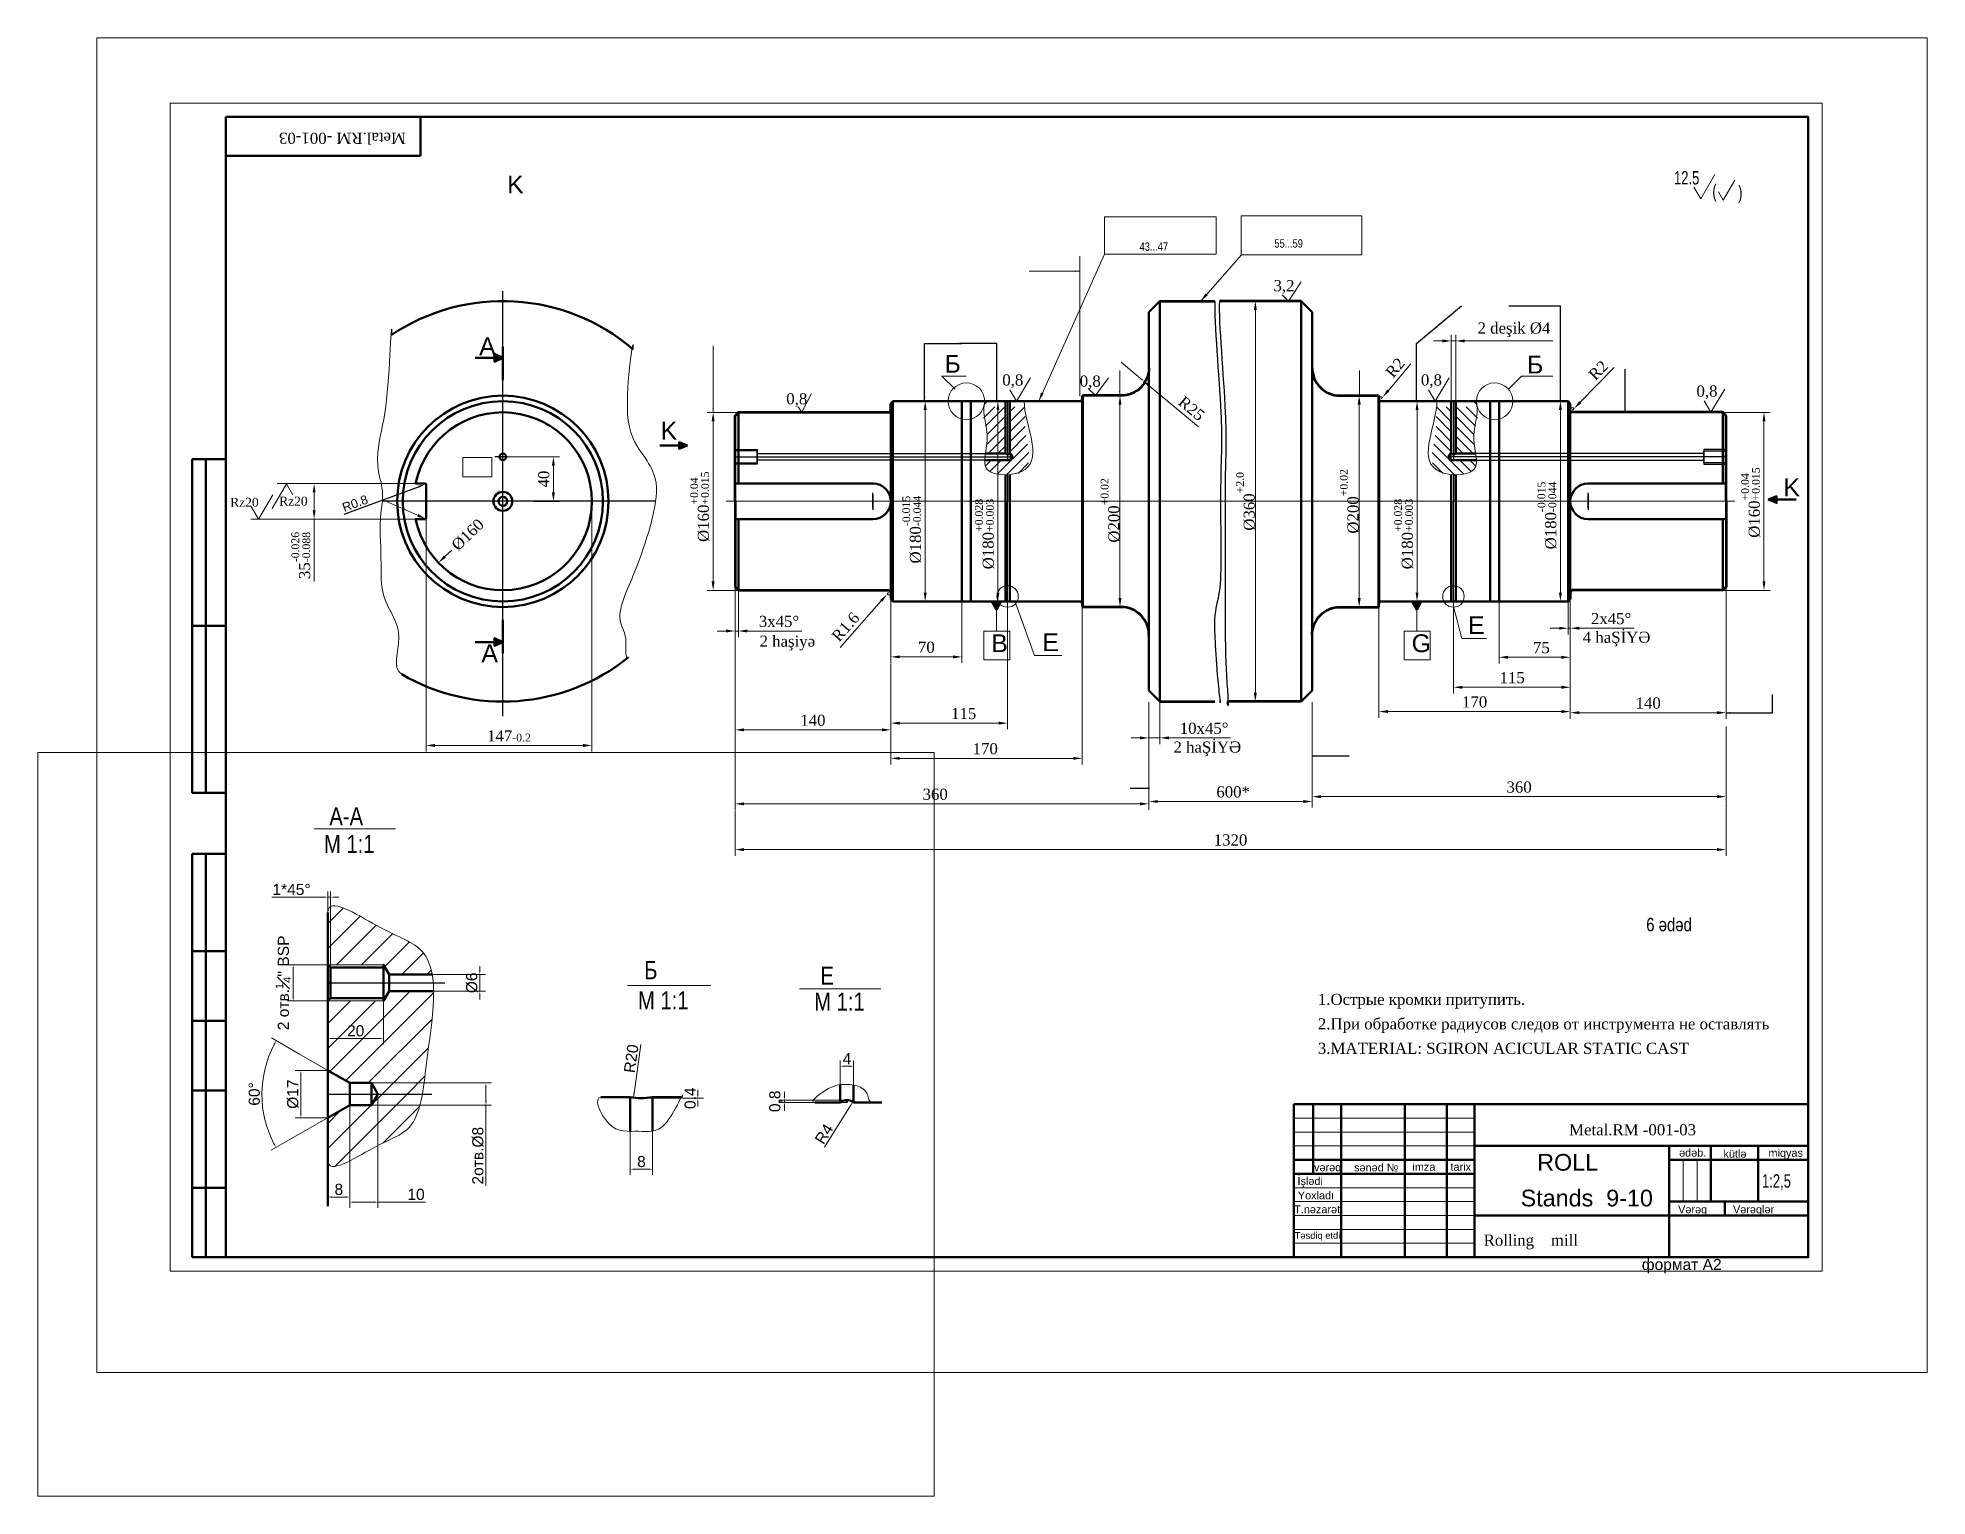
# Paper-space layout 'Val 9-10' of a CAD drawing. Header units: millimetres. Extents: x -27 to 313, y -44 to 218.
# The model-space entities are those that its viewports show. They can reach past a viewport. Long polylines and large blocks are cut down to what shows.
import ezdxf

# ---------------------------------------------------------------- set-up
doc = ezdxf.new("R2010")
doc.units = ezdxf.units.MM
doc.header["$LTSCALE"] = 3
for name, pattern in [('ACAD_ISO04W100', [30, 24, -3, 0, -3]), ('ACAD_ISO05W100', [33, 24, -3, 0, -3, 0, -3]), ('DASHED2', [9.525, 6.35, -3.175])]:
    doc.linetypes.add(name, pattern=pattern)
for name, color, linetype, lineweight in [('êîíòóðíàÿ', 7, 'Continuous', 53), ('îñåâûå', 101, 'ACAD_ISO04W100', 20), ('контурная', 7, 'Continuous', 50), ('невидимые', 7, 'DASHED2', 25), ('осевые', 1, 'ACAD_ISO04W100', 25), ('размеры', 80, 'ACAD_ISO05W100', 25), ('тонкая', 7, 'Continuous', 20), ('тонкий', 7, 'Continuous', 20)]:
    doc.layers.add(name, color=color, linetype=linetype, lineweight=lineweight)
doc.layers.add('осевая', color=4, linetype='Continuous')
doc.layers.add('построения', color=2, linetype='Continuous', lineweight=25, plot=False)
doc.styles.add('s1v2.5', font='arial.ttf', dxfattribs={"width": 0.7, "height": 2.5})
doc.styles.add('s2.5v4', font='times.ttf', dxfattribs={"height": 10})
doc.styles.add('s3v2.5', font='arial.ttf', dxfattribs={"width": 0.8, "height": 7.5})
doc.styles.add('s3v4', font='arial.ttf', dxfattribs={"width": 0.8, "height": 12})
doc.styles.add('s4v4', font='arial.ttf', dxfattribs={"height": 16})
doc.styles.get("Standard").update_dxf_attribs({"font": 'arial.ttf'})
doc.dimstyles.new('s1v4', dxfattribs={"dimtxt": 4, "dimasz": 1.5, "dimexe": 2, "dimexo": 0, "dimgap": 0.7, "dimtad": 1, "dimtxsty": 'Standard', "dimcen": 2.5, "dimadec": 0, "dimazin": 0, "dimtfac": 1, "dimtix": 1, "dimtmove": 0, "dimatfit": 3, "dimfxl": 1, "dimlwd": -1, "dimlwe": 20, "dimarcsym": 0})
doc.dimstyles.new('s2.5v4', dxfattribs={"dimtxt": 10, "dimasz": 8, "dimexe": 5.5, "dimexo": 0.5, "dimgap": 3.5, "dimtad": 1, "dimdec": 0, "dimtxsty": 's2.5v4', "dimcen": 2.5, "dimclrd": 256, "dimclre": 1, "dimclrt": 256, "dimadec": 0, "dimazin": 0, "dimtfac": 1, "dimtdec": 0, "dimtmove": 0, "dimatfit": 3, "dimfxl": 1, "dimlwd": -1, "dimlwe": -1, "dimarcsym": 0})
doc.dimstyles.new('s2v4', dxfattribs={"dimtxt": 8, "dimasz": 6, "dimexe": 3, "dimexo": 0, "dimgap": 1.5, "dimtad": 1, "dimtxsty": 'Standard', "dimcen": 2.5, "dimadec": 0, "dimazin": 0, "dimtfac": 1, "dimtmove": 0, "dimatfit": 3, "dimfxl": 1, "dimarcsym": 0})
doc.dimstyles.new('s3v2.5', dxfattribs={"dimtxt": 7.5, "dimasz": 4, "dimexe": 1.25, "dimexo": 0.625, "dimtad": 1, "dimtxsty": 's3v2.5', "dimcen": 1.5, "dimclrd": 6, "dimclre": 256, "dimclrt": 1, "dimadec": 0, "dimazin": 0, "dimtfac": 1, "dimtmove": 0, "dimatfit": 3, "dimfxl": 1, "dimlwd": -1, "dimlwe": -1, "dimarcsym": 0})
pattern_1 = [(45, (11748.1075, 2790.4715), (-4.49013, 4.49013), [])]

psp = doc.layouts.new('Val 9-10')

msp = doc.modelspace()

# ---------------------------------------------------------------- texts
at = {"layer": 'контурная', "style": 's4v4'}
for s, p in [('K', (11793.499, 4113.078)), ('A', (11768.328, 3967.506)), ('K', (11931.392, 3891.708)), ('K', (12940.699, 3840.795)), ('E', (12657.281, 3716.856)), ('В', (12228.656, 3700.626)), ('E', (12274.615, 3701.51)), ('G', (12606.505, 3700.626)), ('A', (11770.353, 3691.554))]:
    msp.add_text(s, height=16, dxfattribs=at).set_placement(p)
at = {"layer": 'контурная', "style": 's3v2.5', "width": 0.8}
for s, p in [('A-A', (11836.107, 2967.137)), ('M 1:1', (11834.171, 2957.198)), ('Б', (11949.315, 2911.809)), ('E', (12012.658, 2909.834)), ('М 1:1', (11947.071, 2900.982)), ('M 1:1', (12010.415, 2900.5))]:
    msp.add_text(s, height=6.5, dxfattribs=at).set_placement(p)
at = {"layer": 'тонкая', "style": 's2.5v4'}
msp.add_text('    Metal.RM -001-03', height=10, rotation=180, dxfattribs=at).set_placement((11717.653, 4167.514))
at = {"layer": 'тонкая'}
for s, style, width, p in [('12.5', 's1v2.5', 0.7, (12842.294, 4121.018)), ('(', 's1v2.5', 0.7, (12876.803, 4109.157)), (')', 's1v2.5', 0.7, (12899.998, 4108.028)), ('6 ədəd', 's3v4', 0.8, (12817.389, 3449.761)), ('1:2,5', 's1v2.5', 0.7, (12921.383, 3219.284))]:
    msp.add_text(s, height=12, dxfattribs=dict(at, style=style, width=width)).set_placement(p)
for s, height, style, p in [('Rz20', 8, 's2.5v4', (11544.658, 3831.324)), ('Rz20', 8, 's2.5v4', (11588.644, 3832.386)), ('2 haşiyə', 10, 's2.5v4', (12020.405, 3705.48)), ('4 haŞİYƏ', 10, 's2.5v4', (12760.348, 3709.009)), ('2 haŞİYƏ', 10, 's2.5v4', (12392.467, 3610.301)), ('1.Острые кромки притупить.                                                                                            ', 10, 's2.5v4', (12522.253, 3383.547)), ('2.При обработке радиусов следов от инструмента не оставлять', 10, 's2.5v4', (12522.253, 3361.53)), ('3.MATERIAL: SGIRON ACICULAR STATIC CAST', 10, 's2.5v4', (12522.253, 3339.531)), ('    Metal.RM -001-03', 10, 's2.5v4', (12732.956, 3266.329)), ('ədəb.', 7, 's4v4', (12846.919, 3247.182)), ('miqyas', 7, 's4v4', (12927.256, 3247.027)), ('ROLL', 15, 's4v4', (12719.376, 3234.54)), ('kütlə', 7, 's4v4', (12886.807, 3246.258)), ('sənəd №', 7, 's4v4', (12554.764, 3233.891)), ('imza     tarix', 7, 's4v4', (12607.206, 3234.475)), ('vərəq', 7, 's4v4', (12518.793, 3234.056)), ('İşlədi', 7, 's4v4', (12503.915, 3221.713)), ('Yoxladı', 7, 's4v4', (12504.214, 3208.789)), ('Stands  9-10', 15, 's4v4', (12704.549, 3202.423)), ('T.nəzarət', 7, 's4v4', (12500.929, 3196.281)), ('Vərəq', 7, 's4v4', (12846.053, 3196.248)), ('Vərəqlər', 7, 's4v4', (12895.403, 3196.248)), ('Təsdiq etdi', 6, 's4v4', (12501.401, 3173.275)), ('Rolling    mill  ', 10, 's2.5v4', (12671.272, 3167.094)), ('формат А2', 10, 's4v4', (12813.412, 3145.229))]:
    msp.add_text(s, height=height, dxfattribs=dict(at, style=style)).set_placement(p)
at = {"layer": 'тонкий', "style": 's3v2.5', "width": 0.8}
for s, p in [('55...59', (12483.132, 4064.274)), ('43...47', (12361.921, 4061.443))]:
    msp.add_text(s, height=7.5, dxfattribs=at).set_placement(p)
at = {"layer": 'тонкий'}
for s, height, style, p in [('3,2', 10, 's2.5v4', (12482.347, 4025.073)), ('Б', 16, 's4v4', (12186.623, 3951.846)), ('Б', 16, 's4v4', (12710.192, 3951.101)), ('0,8', 10, 's2.5v4', (12238.582, 3940.311)), ('0,8', 10, 's2.5v4', (12308.204, 3939.277)), ('0,8', 10, 's2.5v4', (12614.865, 3940.311)), ('0,8', 10, 's2.5v4', (12862.58, 3930.311)), ('0,8', 10, 's2.5v4', (12044.426, 3923.4))]:
    msp.add_text(s, height=height, dxfattribs=dict(at, style=style)).set_placement(p)

# ---------------------------------------------------------------- blocks, each defined once
blk = doc.blocks.new('*D691')
at = {"layer": 'Defpoints', "color": 0, "transparency": 16777216}
for p in [(12370.33, 3656.19), (12517.13, 3656.19), (12370.33, 3566.37)]:
    blk.add_point(p, dxfattribs=at)
at = {"layer": 'тонкая', "color": 1, "transparency": 16777216}
for p, q in [((12370.33, 3655.69), (12370.33, 3560.87)), ((12517.13, 3655.69), (12517.13, 3560.87))]:
    blk.add_line(p, q, dxfattribs=at)
at = {"layer": 'тонкая', "transparency": 16777216}
blk.add_line((12509.13, 3566.37), (12378.33, 3566.37), dxfattribs=at)
for points in [[(12378.33, 3567.71), (12378.33, 3565.04), (12370.33, 3566.37)], [(12509.13, 3567.71), (12509.13, 3565.04), (12517.13, 3566.37)]]:
    blk.add_solid(points, dxfattribs=at)
at = {"layer": 'тонкая', "transparency": 16777216, "insert": (12446.1, 3574.96), "char_height": 10, "attachment_point": 5, "style": 's2.5v4'}
blk.add_mtext('600*', dxfattribs=at)
blk = doc.blocks.new('*D703')
at = {"layer": 'Defpoints', "color": 0, "transparency": 16777216}
for p in [(11998.33, 3759.19), (12370.33, 3628.79), (11998.33, 3564.27)]:
    blk.add_point(p, dxfattribs=at)
at = {"layer": 'тонкий', "color": 1, "transparency": 16777216}
for p, q in [((11998.33, 3758.69), (11998.33, 3558.77)), ((12370.33, 3628.29), (12370.33, 3558.77))]:
    blk.add_line(p, q, dxfattribs=at)
at = {"layer": 'тонкий', "transparency": 16777216}
blk.add_line((12362.33, 3564.27), (12006.33, 3564.27), dxfattribs=at)
for points in [[(12006.33, 3565.6), (12006.33, 3562.93), (11998.33, 3564.27)], [(12362.33, 3565.6), (12362.33, 3562.93), (12370.33, 3564.27)]]:
    blk.add_solid(points, dxfattribs=at)
at = {"layer": 'тонкий', "transparency": 16777216, "insert": (12178.28, 3572.85), "char_height": 10, "attachment_point": 5, "style": 's2.5v4'}
blk.add_mtext('360', dxfattribs=at)
blk = doc.blocks.new('*D692')
at = {"layer": 'Defpoints', "color": 0, "transparency": 16777216}
for p in [(12345.33, 3961.19), (12364.54, 3945.19)]:
    blk.add_point(p, dxfattribs=at)
at = {"layer": 'тонкая', "transparency": 16777216}
for p, q in [((12345.33, 3961.19), (12364.54, 3945.19)), ((12414.83, 3903.28), (12370.69, 3940.07))]:
    blk.add_line(p, q, dxfattribs=at)
blk.add_solid([(12371.54, 3941.09), (12369.83, 3939.05), (12364.54, 3945.19)], dxfattribs=at)
at = {"layer": 'тонкая', "transparency": 16777216, "insert": (12408.66, 3919.61), "char_height": 10, "attachment_point": 5, "rotation": 320.19634, "style": 's2.5v4'}
blk.add_mtext('R25', dxfattribs=at)
blk = doc.blocks.new('*D704')
at = {"layer": 'Defpoints', "color": 0, "transparency": 16777216}
for p in [(11978.67, 3916.19), (12001.33, 3916.19), (12007.34, 3756.19)]:
    blk.add_point(p, dxfattribs=at)
at = {"layer": 'тонкая', "color": 1, "transparency": 16777216}
for p, q in [((12000.83, 3916.19), (11973.17, 3916.19)), ((12006.84, 3756.19), (11973.17, 3756.19))]:
    blk.add_line(p, q, dxfattribs=at)
at = {"layer": 'тонкая', "transparency": 16777216}
blk.add_line((11978.67, 3764.19), (11978.67, 3908.19), dxfattribs=at)
for points in [[(11977.33, 3908.19), (11980, 3908.19), (11978.67, 3916.19)], [(11977.33, 3764.19), (11980, 3764.19), (11978.67, 3756.19)]]:
    blk.add_solid(points, dxfattribs=at)
at = {"layer": 'тонкая', "transparency": 16777216, "insert": (11966.7, 3831.35), "char_height": 10, "attachment_point": 5, "rotation": 90, "style": 's2.5v4'}
blk.add_mtext('%%C160{\\H0.7x;\\S+0.04^ +0.015;}', dxfattribs=at)
blk = doc.blocks.new('*D705')
at = {"layer": 'Defpoints', "color": 0, "transparency": 16777216}
for p in [(11847.55, 3891.4), (11731.75, 3780.99)]:
    blk.add_point(p, dxfattribs=at)
at = {"layer": 'тонкая', "transparency": 16777216}
blk.add_line((11743.76, 3792.44), (11737.54, 3786.51), dxfattribs=at)
blk.add_solid([(11736.62, 3787.48), (11738.46, 3785.55), (11731.75, 3780.99)], dxfattribs=at)
at = {"layer": 'тонкая', "transparency": 16777216, "insert": (11758.14, 3806.16), "char_height": 10, "attachment_point": 5, "rotation": 43.63463, "style": 's2.5v4'}
blk.add_mtext('%%C160', dxfattribs=at)
blk = doc.blocks.new('*D706')
at = {"layer": 'Defpoints', "color": 0, "transparency": 16777216}
for p in [(11869.65, 3836.19), (11720.65, 3820.79), (11720.65, 3616.76)]:
    blk.add_point(p, dxfattribs=at)
at = {"layer": 'тонкая', "color": 1, "transparency": 16777216}
for p, q in [((11869.65, 3835.69), (11869.65, 3611.26)), ((11720.65, 3820.29), (11720.65, 3611.26))]:
    blk.add_line(p, q, dxfattribs=at)
at = {"layer": 'тонкая', "transparency": 16777216}
blk.add_line((11861.65, 3616.76), (11728.65, 3616.76), dxfattribs=at)
for points in [[(11728.65, 3618.1), (11728.65, 3615.43), (11720.65, 3616.76)], [(11861.65, 3618.1), (11861.65, 3615.43), (11869.65, 3616.76)]]:
    blk.add_solid(points, dxfattribs=at)
at = {"layer": 'тонкая', "transparency": 16777216, "insert": (11795.15, 3625.37), "char_height": 10, "attachment_point": 5, "style": 's2.5v4'}
blk.add_mtext('147{\\H0.7x;\\S^ -0.2;}', dxfattribs=at)
blk = doc.blocks.new('*D707')
at = {"layer": 'Defpoints', "color": 0, "transparency": 16777216}
for p in [(11620, 3852.19), (11711.27, 3852.19), (11711.27, 3820.19)]:
    blk.add_point(p, dxfattribs=at)
at = {"layer": 'тонкая', "color": 1, "transparency": 16777216}
for p, q in [((11710.77, 3852.19), (11614.5, 3852.19)), ((11710.77, 3820.19), (11614.5, 3820.19))]:
    blk.add_line(p, q, dxfattribs=at)
at = {"layer": 'тонкая', "transparency": 16777216}
for p, q in [((11620, 3844.19), (11620, 3828.19)), ((11620, 3820.19), (11620, 3764))]:
    blk.add_line(p, q, dxfattribs=at)
for points in [[(11618.67, 3844.19), (11621.33, 3844.19), (11620, 3852.19)], [(11618.67, 3828.19), (11621.33, 3828.19), (11620, 3820.19)]]:
    blk.add_solid(points, dxfattribs=at)
at = {"layer": 'тонкая', "transparency": 16777216, "insert": (11608.12, 3787.52), "char_height": 10, "attachment_point": 5, "rotation": 90, "style": 's2.5v4'}
blk.add_mtext('35{\\H0.7x;\\S-0.026^ -0.088;}', dxfattribs=at)
blk = doc.blocks.new('*D708')
at = {"layer": 'Defpoints', "color": 0, "transparency": 16777216}
for p in [(11793.17, 3876.21), (11835.08, 3876.21), (11816.92, 3836.19)]:
    blk.add_point(p, dxfattribs=at)
at = {"layer": 'тонкая', "color": 1, "transparency": 16777216}
for p, q in [((11793.67, 3876.21), (11840.58, 3876.21)), ((11817.42, 3836.19), (11840.58, 3836.19))]:
    blk.add_line(p, q, dxfattribs=at)
at = {"layer": 'тонкая', "transparency": 16777216}
blk.add_line((11835.08, 3844.19), (11835.08, 3868.21), dxfattribs=at)
for points in [[(11833.74, 3868.21), (11836.41, 3868.21), (11835.08, 3876.21)], [(11833.74, 3844.19), (11836.41, 3844.19), (11835.08, 3836.19)]]:
    blk.add_solid(points, dxfattribs=at)
at = {"layer": 'тонкая', "transparency": 16777216, "insert": (11826.49, 3856.2), "char_height": 10, "attachment_point": 5, "rotation": 90, "style": 's2.5v4'}
blk.add_mtext('40', dxfattribs=at)
blk = doc.blocks.new('*D709')
at = {"layer": 'Defpoints', "color": 0, "transparency": 16777216}
for p in [(12001.33, 3756.19), (11998.33, 3740.15), (12001.33, 3719.63)]:
    blk.add_point(p, dxfattribs=at)
at = {"layer": 'тонкая', "color": 1, "transparency": 16777216}
for p, q in [((12001.33, 3755.69), (12001.33, 3714.13)), ((11998.33, 3739.65), (11998.33, 3714.13))]:
    blk.add_line(p, q, dxfattribs=at)
at = {"layer": 'тонкая', "transparency": 16777216}
for p, q in [((11990.33, 3719.63), (11982.33, 3719.63)), ((11998.33, 3719.63), (12001.33, 3719.63)), ((12009.33, 3719.63), (12058.41, 3719.63))]:
    blk.add_line(p, q, dxfattribs=at)
for points in [[(11990.33, 3720.96), (11990.33, 3718.29), (11998.33, 3719.63)], [(12009.33, 3720.96), (12009.33, 3718.29), (12001.33, 3719.63)]]:
    blk.add_solid(points, dxfattribs=at)
at = {"layer": 'тонкая', "transparency": 16777216, "insert": (12037.87, 3728.21), "char_height": 10, "attachment_point": 5, "style": 's2.5v4'}
blk.add_mtext('3x45%%D', dxfattribs=at)
blk = doc.blocks.new('*D710')
at = {"layer": 'Defpoints', "color": 0, "transparency": 16777216}
for p in [(12135.01, 3752.69), (12136.33, 3754.19)]:
    blk.add_point(p, dxfattribs=at)
at = {"layer": 'тонкая', "transparency": 16777216}
for p, q in [((12136.33, 3754.19), (12135.01, 3752.69)), ((12092.83, 3704.67), (12129.74, 3746.68))]:
    blk.add_line(p, q, dxfattribs=at)
at = {"layer": 'тонкая', "color": 1, "transparency": 16777216}
blk.add_arc((12136.33, 3754.19), 2, 228.70862, 345.67606, dxfattribs=at)
at = {"layer": 'тонкая', "transparency": 16777216}
blk.add_solid([(12128.73, 3747.56), (12130.74, 3745.8), (12135.01, 3752.69)], dxfattribs=at)
at = {"layer": 'тонкая', "transparency": 16777216, "insert": (12097.75, 3723.3), "char_height": 10, "attachment_point": 5, "rotation": 48.70862, "style": 's2.5v4'}
blk.add_mtext('R1.6', dxfattribs=at)
blk = doc.blocks.new('*D711')
at = {"layer": 'Defpoints', "color": 0, "transparency": 16777216}
for p in [(12138.33, 3748.2), (12202.33, 3746.2), (12202.33, 3696.38)]:
    blk.add_point(p, dxfattribs=at)
at = {"layer": 'тонкая', "color": 1, "transparency": 16777216}
for p, q in [((12138.33, 3747.7), (12138.33, 3690.88)), ((12202.33, 3745.7), (12202.33, 3690.88))]:
    blk.add_line(p, q, dxfattribs=at)
at = {"layer": 'тонкая', "transparency": 16777216}
blk.add_line((12146.33, 3696.38), (12194.33, 3696.38), dxfattribs=at)
for points in [[(12146.33, 3697.72), (12146.33, 3695.05), (12138.33, 3696.38)], [(12194.33, 3697.72), (12194.33, 3695.05), (12202.33, 3696.38)]]:
    blk.add_solid(points, dxfattribs=at)
at = {"layer": 'тонкая', "transparency": 16777216, "insert": (12170.33, 3704.99), "char_height": 10, "attachment_point": 5, "style": 's2.5v4'}
blk.add_mtext('70', dxfattribs=at)
blk = doc.blocks.new('*D712')
at = {"layer": 'Defpoints', "color": 0, "transparency": 16777216}
for p in [(12243.33, 3746.2), (12138.33, 3690.88), (12243.33, 3636.82)]:
    blk.add_point(p, dxfattribs=at)
at = {"layer": 'тонкая', "color": 1, "transparency": 16777216}
for p, q in [((12243.33, 3745.7), (12243.33, 3631.32)), ((12138.33, 3690.38), (12138.33, 3631.32))]:
    blk.add_line(p, q, dxfattribs=at)
at = {"layer": 'тонкая', "transparency": 16777216}
blk.add_line((12146.33, 3636.82), (12235.33, 3636.82), dxfattribs=at)
for points in [[(12146.33, 3638.16), (12146.33, 3635.49), (12138.33, 3636.82)], [(12235.33, 3638.16), (12235.33, 3635.49), (12243.33, 3636.82)]]:
    blk.add_solid(points, dxfattribs=at)
at = {"layer": 'тонкая', "transparency": 16777216, "insert": (12203.84, 3645.41), "char_height": 10, "attachment_point": 5, "style": 's2.5v4'}
blk.add_mtext('115', dxfattribs=at)
blk = doc.blocks.new('*D693')
at = {"layer": 'Defpoints', "color": 0, "transparency": 16777216}
for p in [(12310.33, 3741.69), (12138.33, 3657.88), (12310.33, 3605.14)]:
    blk.add_point(p, dxfattribs=at)
at = {"layer": 'тонкая', "color": 1, "transparency": 16777216}
for p, q in [((12310.33, 3741.19), (12310.33, 3599.64)), ((12138.33, 3657.38), (12138.33, 3599.64))]:
    blk.add_line(p, q, dxfattribs=at)
at = {"layer": 'тонкая', "transparency": 16777216}
blk.add_line((12146.33, 3605.14), (12302.33, 3605.14), dxfattribs=at)
for points in [[(12146.33, 3606.48), (12146.33, 3603.81), (12138.33, 3605.14)], [(12302.33, 3606.48), (12302.33, 3603.81), (12310.33, 3605.14)]]:
    blk.add_solid(points, dxfattribs=at)
at = {"layer": 'тонкая', "transparency": 16777216, "insert": (12223.27, 3613.75), "char_height": 10, "attachment_point": 5, "style": 's2.5v4'}
blk.add_mtext('170', dxfattribs=at)
blk = doc.blocks.new('*D694')
at = {"layer": 'Defpoints', "color": 0, "transparency": 16777216}
for p in [(11998.33, 3630.77), (11998.33, 3630.77), (12138.33, 3630.77)]:
    blk.add_point(p, dxfattribs=at)
at = {"layer": 'тонкая', "color": 1, "transparency": 16777216}
for p, q in [((11998.33, 3631.27), (11998.33, 3636.27)), ((12138.33, 3631.27), (12138.33, 3636.27))]:
    blk.add_line(p, q, dxfattribs=at)
at = {"layer": 'тонкая', "transparency": 16777216}
blk.add_line((12130.33, 3630.77), (12006.33, 3630.77), dxfattribs=at)
for points in [[(12006.33, 3632.1), (12006.33, 3629.43), (11998.33, 3630.77)], [(12130.33, 3632.1), (12130.33, 3629.43), (12138.33, 3630.77)]]:
    blk.add_solid(points, dxfattribs=at)
at = {"layer": 'тонкая', "transparency": 16777216, "insert": (12068.33, 3639.35), "char_height": 10, "attachment_point": 5, "style": 's2.5v4'}
blk.add_mtext('140', dxfattribs=at)
blk = doc.blocks.new('*D713')
at = {"layer": 'Defpoints', "color": 0, "transparency": 16777216}
for p in [(12235.96, 3926.19), (12234.37, 3746.2), (12234.66, 3746.2)]:
    blk.add_point(p, dxfattribs=at)
at = {"layer": 'тонкая', "color": 1, "transparency": 16777216}
for p, q in [((12235.46, 3926.19), (12229.16, 3926.19)), ((12234.87, 3746.2), (12240.16, 3746.2))]:
    blk.add_line(p, q, dxfattribs=at)
at = {"layer": 'тонкая', "transparency": 16777216}
blk.add_line((12234.66, 3918.19), (12234.66, 3754.2), dxfattribs=at)
for points in [[(12233.33, 3918.19), (12236, 3918.19), (12234.66, 3926.19)], [(12233.33, 3754.2), (12236, 3754.2), (12234.66, 3746.2)]]:
    blk.add_solid(points, dxfattribs=at)
at = {"layer": 'тонкая', "transparency": 16777216, "insert": (12222.7, 3806.75), "char_height": 10, "attachment_point": 5, "rotation": 90, "style": 's2.5v4'}
blk.add_mtext('%%C180{\\H0.7x;\\S+0.028^ +0.003;}', dxfattribs=at)
blk = doc.blocks.new('*D714')
at = {"layer": 'Defpoints', "color": 0, "transparency": 16777216}
for p in [(12328.08, 3931.19), (12344.36, 3931.19), (12328.08, 3741.19)]:
    blk.add_point(p, dxfattribs=at)
at = {"layer": 'тонкая', "color": 1, "transparency": 16777216}
for p, q in [((12328.58, 3931.19), (12349.86, 3931.19)), ((12328.58, 3741.19), (12349.86, 3741.19))]:
    blk.add_line(p, q, dxfattribs=at)
at = {"layer": 'тонкая', "transparency": 16777216}
blk.add_line((12344.36, 3749.19), (12344.36, 3923.19), dxfattribs=at)
for points in [[(12343.03, 3923.19), (12345.69, 3923.19), (12344.36, 3931.19)], [(12343.03, 3749.19), (12345.69, 3749.19), (12344.36, 3741.19)]]:
    blk.add_solid(points, dxfattribs=at)
at = {"layer": 'тонкая', "transparency": 16777216, "insert": (12335.64, 3828.03), "char_height": 10, "attachment_point": 5, "rotation": 90, "style": 's2.5v4'}
blk.add_mtext('%%C200{\\H0.7x;\\S+0.02^ ;}', dxfattribs=at)
blk = doc.blocks.new('*D715')
at = {"layer": 'Defpoints', "color": 0, "transparency": 16777216}
for p in [(12169.17, 3926.19), (12169.29, 3926.19), (12169.17, 3746.2)]:
    blk.add_point(p, dxfattribs=at)
at = {"layer": 'тонкая', "color": 1, "transparency": 16777216}
for p, q in [((12169.67, 3926.19), (12174.79, 3926.19)), ((12169.67, 3746.2), (12174.79, 3746.2))]:
    blk.add_line(p, q, dxfattribs=at)
at = {"layer": 'тонкая', "transparency": 16777216}
blk.add_line((12169.29, 3754.2), (12169.29, 3918.19), dxfattribs=at)
for points in [[(12167.96, 3918.19), (12170.62, 3918.19), (12169.29, 3926.19)], [(12167.96, 3754.2), (12170.62, 3754.2), (12169.29, 3746.2)]]:
    blk.add_solid(points, dxfattribs=at)
at = {"layer": 'тонкая', "transparency": 16777216, "insert": (12157.33, 3810.74), "char_height": 10, "attachment_point": 5, "rotation": 90, "style": 's2.5v4'}
blk.add_mtext('%%C180{\\H0.7x;\\S-0.015^ -0.044;}', dxfattribs=at)
blk = doc.blocks.new('*D716')
at = {"layer": 'Defpoints', "color": 0, "transparency": 16777216}
for p in [(11719.49, 3851.39), (11720.05, 3851.59)]:
    blk.add_point(p, dxfattribs=at)
at = {"layer": 'тонкая', "color": 0, "lineweight": -2, "transparency": 16777216}
for p, q in [((11646.91, 3824.77), (11713.85, 3849.32)), ((11720.05, 3851.59), (11719.49, 3851.39))]:
    blk.add_line(p, q, dxfattribs=at)
blk.add_arc((11720.05, 3851.59), 0.6, 90, 200.14207, dxfattribs=at)
at = {"layer": 'тонкая', "color": 0, "transparency": 16777216}
blk.add_solid([(11713.51, 3850.26), (11714.2, 3848.38), (11719.49, 3851.39)], dxfattribs=at)
at = {"layer": 'тонкая', "color": 0, "transparency": 16777216, "insert": (11656.83, 3834.36), "char_height": 8, "attachment_point": 5, "rotation": 20.14207}
blk.add_mtext('R0.8', dxfattribs=at)
blk = doc.blocks.new('*D717')
at = {"layer": 'Defpoints', "color": 0, "transparency": 16777216}
for p in [(12452.46, 4016.19), (12466.03, 4016.19), (12452.46, 3656.19)]:
    blk.add_point(p, dxfattribs=at)
at = {"layer": 'тонкая', "color": 1, "transparency": 16777216}
for p, q in [((12452.96, 4016.19), (12471.53, 4016.19)), ((12452.96, 3656.19), (12471.53, 3656.19))]:
    blk.add_line(p, q, dxfattribs=at)
at = {"layer": 'тонкая', "transparency": 16777216}
blk.add_line((12466.03, 3664.19), (12466.03, 4008.19), dxfattribs=at)
for points in [[(12464.69, 4008.19), (12467.36, 4008.19), (12466.03, 4016.19)], [(12464.69, 3664.19), (12467.36, 3664.19), (12466.03, 3656.19)]]:
    blk.add_solid(points, dxfattribs=at)
at = {"layer": 'тонкая', "transparency": 16777216, "insert": (12457.31, 3836.19), "char_height": 10, "attachment_point": 5, "rotation": 90, "style": 's2.5v4'}
blk.add_mtext('%%C360{\\H0.7x;\\S+2.0^ ;}', dxfattribs=at)
blk = doc.blocks.new('*D718')
at = {"layer": 'Defpoints', "color": 0, "transparency": 16777216}
for p in [(12579.14, 3928.19), (12580.42, 3929.72)]:
    blk.add_point(p, dxfattribs=at)
at = {"layer": 'тонкая', "transparency": 16777216}
for p, q in [((12605.78, 3959.84), (12585.58, 3935.84)), ((12579.14, 3928.19), (12580.42, 3929.72))]:
    blk.add_line(p, q, dxfattribs=at)
at = {"layer": 'тонкая', "color": 1, "transparency": 16777216}
blk.add_arc((12579.14, 3928.19), 2, 49.89856, 165.67606, dxfattribs=at)
at = {"layer": 'тонкая', "transparency": 16777216}
blk.add_solid([(12584.56, 3936.7), (12586.6, 3934.98), (12580.42, 3929.72)], dxfattribs=at)
at = {"layer": 'тонкая', "transparency": 16777216, "insert": (12591.75, 3956.37), "char_height": 10, "attachment_point": 5, "rotation": 49.89856, "style": 's2.5v4'}
blk.add_mtext('R2', dxfattribs=at)
blk = doc.blocks.new('*D719')
at = {"layer": 'Defpoints', "color": 0, "transparency": 16777216}
for p in [(12642.14, 3980.36), (12642.14, 3926.19), (12646.14, 3926.19)]:
    blk.add_point(p, dxfattribs=at)
at = {"layer": 'тонкая', "color": 1, "transparency": 16777216}
for p, q in [((12642.14, 3926.69), (12642.14, 3985.86)), ((12646.14, 3926.69), (12646.14, 3985.86))]:
    blk.add_line(p, q, dxfattribs=at)
at = {"layer": 'тонкая', "transparency": 16777216}
for p, q in [((12634.14, 3980.36), (12626.14, 3980.36)), ((12642.14, 3980.36), (12646.14, 3980.36)), ((12654.14, 3980.36), (12733.54, 3980.36))]:
    blk.add_line(p, q, dxfattribs=at)
for points in [[(12634.14, 3981.69), (12634.14, 3979.02), (12642.14, 3980.36)], [(12654.14, 3981.69), (12654.14, 3979.02), (12646.14, 3980.36)]]:
    blk.add_solid(points, dxfattribs=at)
at = {"layer": 'тонкая', "transparency": 16777216, "insert": (12698.47, 3990.39), "char_height": 10, "attachment_point": 5, "style": 's2.5v4'}
blk.add_mtext('2 de{\\fTimes New Roman|b0|i0|c238|p18;şik }%%C4', dxfattribs=at)
blk = doc.blocks.new('*D720')
at = {"layer": 'Defpoints', "color": 0, "transparency": 16777216}
for p in [(12559.38, 3931.19), (12559.38, 3931.19), (12559.38, 3741.19)]:
    blk.add_point(p, dxfattribs=at)
at = {"layer": 'тонкая', "color": 1, "transparency": 16777216}
for p, q in [((12558.88, 3931.19), (12553.88, 3931.19)), ((12558.88, 3741.19), (12553.88, 3741.19))]:
    blk.add_line(p, q, dxfattribs=at)
at = {"layer": 'тонкая', "transparency": 16777216}
blk.add_line((12559.38, 3749.19), (12559.38, 3923.19), dxfattribs=at)
for points in [[(12558.05, 3923.19), (12560.72, 3923.19), (12559.38, 3931.19)], [(12558.05, 3749.19), (12560.72, 3749.19), (12559.38, 3741.19)]]:
    blk.add_solid(points, dxfattribs=at)
at = {"layer": 'тонкая', "transparency": 16777216, "insert": (12550.67, 3836.19), "char_height": 10, "attachment_point": 5, "rotation": 90, "style": 's2.5v4'}
blk.add_mtext('%%C200{\\H0.7x;\\S+0.02^ ;}', dxfattribs=at)
blk = doc.blocks.new('*D695')
at = {"layer": 'Defpoints', "color": 0, "transparency": 16777216}
for p in [(12612.67, 3926.19), (12611.1, 3746.2), (12611.39, 3746.2)]:
    blk.add_point(p, dxfattribs=at)
at = {"layer": 'тонкая', "color": 1, "transparency": 16777216}
for p, q in [((12612.17, 3926.19), (12605.89, 3926.19)), ((12611.6, 3746.2), (12616.89, 3746.2))]:
    blk.add_line(p, q, dxfattribs=at)
at = {"layer": 'тонкая', "transparency": 16777216}
blk.add_line((12611.39, 3918.19), (12611.39, 3754.2), dxfattribs=at)
for points in [[(12610.06, 3918.19), (12612.73, 3918.19), (12611.39, 3926.19)], [(12610.06, 3754.2), (12612.73, 3754.2), (12611.39, 3746.2)]]:
    blk.add_solid(points, dxfattribs=at)
at = {"layer": 'тонкая', "transparency": 16777216, "insert": (12599.43, 3806.75), "char_height": 10, "attachment_point": 5, "rotation": 90, "style": 's2.5v4'}
blk.add_mtext('%%C180{\\H0.7x;\\S+0.028^ +0.003;}', dxfattribs=at)
blk = doc.blocks.new('*D696')
at = {"layer": 'Defpoints', "color": 0, "transparency": 16777216}
for p in [(12723.84, 3926.19), (12740.27, 3926.19), (12723.84, 3746.2)]:
    blk.add_point(p, dxfattribs=at)
at = {"layer": 'тонкая', "color": 1, "transparency": 16777216}
for p, q in [((12724.34, 3926.19), (12745.77, 3926.19)), ((12724.34, 3746.2), (12745.77, 3746.2))]:
    blk.add_line(p, q, dxfattribs=at)
at = {"layer": 'тонкая', "transparency": 16777216}
blk.add_line((12740.27, 3754.2), (12740.27, 3918.19), dxfattribs=at)
for points in [[(12738.94, 3918.19), (12741.61, 3918.19), (12740.27, 3926.19)], [(12738.94, 3754.2), (12741.61, 3754.2), (12740.27, 3746.2)]]:
    blk.add_solid(points, dxfattribs=at)
at = {"layer": 'тонкая', "transparency": 16777216, "insert": (12728.31, 3823.46), "char_height": 10, "attachment_point": 5, "rotation": 90, "style": 's2.5v4'}
blk.add_mtext('%%C180{\\H0.7x;\\S-0.015^ -0.044;}', dxfattribs=at)
blk = doc.blocks.new('*D697')
at = {"layer": 'Defpoints', "color": 0, "transparency": 16777216}
for p in [(12885.63, 3916.19), (12885.63, 3756.19), (12923.23, 3756.19)]:
    blk.add_point(p, dxfattribs=at)
at = {"layer": 'тонкая', "color": 1, "transparency": 16777216}
for p, q in [((12886.13, 3916.19), (12928.73, 3916.19)), ((12886.13, 3756.19), (12928.73, 3756.19))]:
    blk.add_line(p, q, dxfattribs=at)
at = {"layer": 'тонкая', "transparency": 16777216}
blk.add_line((12923.23, 3908.19), (12923.23, 3764.19), dxfattribs=at)
for points in [[(12921.9, 3908.19), (12924.56, 3908.19), (12923.23, 3916.19)], [(12921.9, 3764.19), (12924.56, 3764.19), (12923.23, 3756.19)]]:
    blk.add_solid(points, dxfattribs=at)
at = {"layer": 'тонкая', "transparency": 16777216, "insert": (12911.27, 3835.06), "char_height": 10, "attachment_point": 5, "rotation": 90, "style": 's2.5v4'}
blk.add_mtext('%%C160{\\H0.7x;\\S+0.04^ +0.015;}', dxfattribs=at)
blk = doc.blocks.new('*D721')
at = {"layer": 'Defpoints', "color": 0, "transparency": 16777216}
for p in [(12747.14, 3746.2), (12749.14, 3748.2), (12749.14, 3722.13)]:
    blk.add_point(p, dxfattribs=at)
at = {"layer": 'тонкая', "color": 1, "transparency": 16777216}
for p, q in [((12747.14, 3745.7), (12747.14, 3716.63)), ((12749.14, 3747.7), (12749.14, 3716.63))]:
    blk.add_line(p, q, dxfattribs=at)
at = {"layer": 'тонкая', "transparency": 16777216}
for p, q in [((12739.14, 3722.13), (12731.14, 3722.13)), ((12747.14, 3722.13), (12749.14, 3722.13)), ((12757.14, 3722.13), (12806.49, 3722.13))]:
    blk.add_line(p, q, dxfattribs=at)
for points in [[(12739.14, 3723.46), (12739.14, 3720.79), (12747.14, 3722.13)], [(12757.14, 3723.46), (12757.14, 3720.79), (12749.14, 3722.13)]]:
    blk.add_solid(points, dxfattribs=at)
at = {"layer": 'тонкая', "transparency": 16777216, "insert": (12785.81, 3730.71), "char_height": 10, "attachment_point": 5, "style": 's2.5v4'}
blk.add_mtext('2x45%%D', dxfattribs=at)
blk = doc.blocks.new('*D722')
at = {"layer": 'Defpoints', "color": 0, "transparency": 16777216}
for p in [(12889.13, 3759.19), (12749.14, 3716.63), (12749.14, 3646.21)]:
    blk.add_point(p, dxfattribs=at)
at = {"layer": 'тонкая', "color": 1, "transparency": 16777216}
for p, q in [((12889.13, 3758.69), (12889.13, 3640.71)), ((12749.14, 3716.13), (12749.14, 3640.71))]:
    blk.add_line(p, q, dxfattribs=at)
at = {"layer": 'тонкая', "transparency": 16777216}
blk.add_line((12881.13, 3646.21), (12757.14, 3646.21), dxfattribs=at)
for points in [[(12757.14, 3647.55), (12757.14, 3644.88), (12749.14, 3646.21)], [(12881.13, 3647.55), (12881.13, 3644.88), (12889.13, 3646.21)]]:
    blk.add_solid(points, dxfattribs=at)
at = {"layer": 'тонкая', "transparency": 16777216, "insert": (12819.13, 3654.8), "char_height": 10, "attachment_point": 5, "style": 's2.5v4'}
blk.add_mtext('140', dxfattribs=at)
blk = doc.blocks.new('*D723')
at = {"layer": 'Defpoints', "color": 0, "transparency": 16777216}
for p in [(12685.14, 3746.2), (12749.14, 3696.01), (12749.14, 3646.21)]:
    blk.add_point(p, dxfattribs=at)
at = {"layer": 'тонкая', "color": 1, "transparency": 16777216}
for p, q in [((12685.14, 3745.7), (12685.14, 3690.51)), ((12749.14, 3646.71), (12749.14, 3701.51))]:
    blk.add_line(p, q, dxfattribs=at)
at = {"layer": 'тонкая', "transparency": 16777216}
blk.add_line((12693.14, 3696.01), (12741.14, 3696.01), dxfattribs=at)
for points in [[(12693.14, 3697.34), (12693.14, 3694.68), (12685.14, 3696.01)], [(12741.14, 3697.34), (12741.14, 3694.68), (12749.14, 3696.01)]]:
    blk.add_solid(points, dxfattribs=at)
at = {"layer": 'тонкая', "transparency": 16777216, "insert": (12723.11, 3704.61), "char_height": 10, "attachment_point": 5, "style": 's2.5v4'}
blk.add_mtext('75', dxfattribs=at)
blk = doc.blocks.new('*D698')
at = {"layer": 'Defpoints', "color": 0, "transparency": 16777216}
for p in [(12644.14, 3746.2), (12749.14, 3669.04), (12749.14, 3646.21)]:
    blk.add_point(p, dxfattribs=at)
at = {"layer": 'тонкая', "color": 1, "transparency": 16777216}
for p, q in [((12644.14, 3745.7), (12644.14, 3663.54)), ((12749.14, 3646.71), (12749.14, 3674.54))]:
    blk.add_line(p, q, dxfattribs=at)
at = {"layer": 'тонкая', "transparency": 16777216}
blk.add_line((12652.14, 3669.04), (12741.14, 3669.04), dxfattribs=at)
for points in [[(12652.14, 3670.37), (12652.14, 3667.7), (12644.14, 3669.04)], [(12741.14, 3670.37), (12741.14, 3667.7), (12749.14, 3669.04)]]:
    blk.add_solid(points, dxfattribs=at)
at = {"layer": 'тонкая', "transparency": 16777216, "insert": (12696.92, 3677.62), "char_height": 10, "attachment_point": 5, "style": 's2.5v4'}
blk.add_mtext('115', dxfattribs=at)
blk = doc.blocks.new('*D699')
at = {"layer": 'Defpoints', "color": 0, "transparency": 16777216}
for p in [(12889.13, 3634.43), (12517.13, 3601.89), (12889.13, 3570.72)]:
    blk.add_point(p, dxfattribs=at)
at = {"layer": 'тонкая', "color": 1, "transparency": 16777216}
for p, q in [((12889.13, 3633.93), (12889.13, 3565.22)), ((12517.13, 3601.39), (12517.13, 3565.22))]:
    blk.add_line(p, q, dxfattribs=at)
at = {"layer": 'тонкая', "transparency": 16777216}
blk.add_line((12525.13, 3570.72), (12881.13, 3570.72), dxfattribs=at)
for points in [[(12525.13, 3572.05), (12525.13, 3569.39), (12517.13, 3570.72)], [(12881.13, 3572.05), (12881.13, 3569.39), (12889.13, 3570.72)]]:
    blk.add_solid(points, dxfattribs=at)
at = {"layer": 'тонкая', "transparency": 16777216, "insert": (12703.13, 3579.31), "char_height": 10, "attachment_point": 5, "style": 's2.5v4'}
blk.add_mtext('360', dxfattribs=at)
blk = doc.blocks.new('*D700')
at = {"layer": 'Defpoints', "color": 0, "transparency": 16777216}
for p in [(12889.13, 3565.22), (11998.33, 3558.77), (11998.33, 3523.14)]:
    blk.add_point(p, dxfattribs=at)
at = {"layer": 'тонкая', "color": 1, "transparency": 16777216}
for p, q in [((12889.13, 3564.72), (12889.13, 3517.64)), ((11998.33, 3558.27), (11998.33, 3517.64))]:
    blk.add_line(p, q, dxfattribs=at)
at = {"layer": 'тонкая', "transparency": 16777216}
blk.add_line((12881.13, 3523.14), (12006.33, 3523.14), dxfattribs=at)
for points in [[(12006.33, 3524.47), (12006.33, 3521.81), (11998.33, 3523.14)], [(12881.13, 3524.47), (12881.13, 3521.81), (12889.13, 3523.14)]]:
    blk.add_solid(points, dxfattribs=at)
at = {"layer": 'тонкая', "transparency": 16777216, "insert": (12443.73, 3531.73), "char_height": 10, "attachment_point": 5, "style": 's2.5v4'}
blk.add_mtext('1320', dxfattribs=at)
blk = doc.blocks.new('*D701')
at = {"layer": 'Defpoints', "color": 0, "transparency": 16777216}
for p in [(12577.14, 3741.69), (12749.14, 3659.85), (12749.14, 3647.22)]:
    blk.add_point(p, dxfattribs=at)
at = {"layer": 'тонкая', "color": 1, "transparency": 16777216}
for p, q in [((12577.14, 3741.19), (12577.14, 3641.72)), ((12749.14, 3659.35), (12749.14, 3641.72))]:
    blk.add_line(p, q, dxfattribs=at)
at = {"layer": 'тонкая', "transparency": 16777216}
blk.add_line((12585.14, 3647.22), (12741.14, 3647.22), dxfattribs=at)
for points in [[(12585.14, 3648.55), (12585.14, 3645.88), (12577.14, 3647.22)], [(12741.14, 3648.55), (12741.14, 3645.88), (12749.14, 3647.22)]]:
    blk.add_solid(points, dxfattribs=at)
at = {"layer": 'тонкая', "transparency": 16777216, "insert": (12663.14, 3655.82), "char_height": 10, "attachment_point": 5, "style": 's2.5v4'}
blk.add_mtext('170', dxfattribs=at)
blk = doc.blocks.new('*D724')
at = {"layer": 'Defpoints', "color": 0, "transparency": 16777216}
for p in [(12751.14, 3918.19), (12752.53, 3919.62)]:
    blk.add_point(p, dxfattribs=at)
at = {"layer": 'тонкая', "transparency": 16777216}
for p, q in [((12788.53, 3956.45), (12758.13, 3925.35)), ((12751.14, 3918.19), (12752.53, 3919.62))]:
    blk.add_line(p, q, dxfattribs=at)
at = {"layer": 'тонкая', "color": 1, "transparency": 16777216}
blk.add_arc((12751.14, 3918.19), 2, 45.65154, 165.67606, dxfattribs=at)
at = {"layer": 'тонкая', "transparency": 16777216}
blk.add_solid([(12757.17, 3926.28), (12759.08, 3924.41), (12752.53, 3919.62)], dxfattribs=at)
at = {"layer": 'тонкая', "transparency": 16777216, "insert": (12774.28, 3954.03), "char_height": 10, "attachment_point": 5, "rotation": 45.65154, "style": 's2.5v4'}
blk.add_mtext('R2', dxfattribs=at)
blk = doc.blocks.new('*D725')
at = {"layer": 'Defpoints', "color": 0, "transparency": 16777216}
for p in [(11869.61, 2913.5), (11869.61, 2907.5), (11890.19, 2907.5)]:
    blk.add_point(p, dxfattribs=at)
at = {"layer": 'тонкая', "color": 0, "transparency": 16777216}
for p, q in [((11890.19, 2915), (11890.19, 2916.5)), ((11890.19, 2913.5), (11890.19, 2907.5)), ((11890.19, 2906), (11890.19, 2904.5))]:
    blk.add_line(p, q, dxfattribs=at)
at = {"layer": 'тонкая', "color": 0, "lineweight": 20, "transparency": 16777216}
for p, q in [((11869.61, 2913.5), (11892.19, 2913.5)), ((11869.61, 2907.5), (11892.19, 2907.5))]:
    blk.add_line(p, q, dxfattribs=at)
at = {"layer": 'тонкая', "color": 0, "transparency": 16777216}
for points in [[(11889.94, 2915), (11890.44, 2915), (11890.19, 2913.5)], [(11889.94, 2906), (11890.44, 2906), (11890.19, 2907.5)]]:
    blk.add_solid(points, dxfattribs=at)
at = {"layer": 'тонкая', "color": 0, "transparency": 16777216, "insert": (11887.33, 2910.5), "char_height": 4, "attachment_point": 5, "rotation": 90}
blk.add_mtext('%%c6', dxfattribs=at)
blk = doc.blocks.new('*D726')
at = {"layer": 'Defpoints', "color": 0, "transparency": 16777216}
for p in [(11835.56, 2879), (11825.85, 2862), (11835.56, 2862)]:
    blk.add_point(p, dxfattribs=at)
at = {"layer": 'тонкая', "color": 0, "lineweight": 20, "transparency": 16777216}
for p, q in [((11835.56, 2879), (11823.85, 2879)), ((11835.56, 2862), (11823.85, 2862))]:
    blk.add_line(p, q, dxfattribs=at)
at = {"layer": 'тонкая', "color": 0, "transparency": 16777216}
blk.add_line((11825.85, 2877.5), (11825.85, 2863.5), dxfattribs=at)
for points in [[(11825.6, 2877.5), (11826.1, 2877.5), (11825.85, 2879)], [(11825.6, 2863.5), (11826.1, 2863.5), (11825.85, 2862)]]:
    blk.add_solid(points, dxfattribs=at)
at = {"layer": 'тонкая', "color": 0, "transparency": 16777216, "insert": (11822.99, 2870.5), "char_height": 4, "attachment_point": 5, "rotation": 90}
blk.add_mtext('%%c17', dxfattribs=at)
blk = doc.blocks.new('*D727')
at = {"layer": 'Defpoints', "color": 0, "transparency": 16777216}
for p in [(11825.38, 2884.88), (11812.45, 2877.2), (11835.56, 2879), (11843.46, 2866.5), (11826.44, 2856.79)]:
    blk.add_point(p, dxfattribs=at)
at = {"layer": 'тонкая', "color": 0, "lineweight": 20, "transparency": 16777216}
for p, q in [((11825.38, 2884.88), (11815.28, 2890.71)), ((11826.44, 2856.79), (11815.17, 2850.37))]:
    blk.add_line(p, q, dxfattribs=at)
at = {"layer": 'тонкая', "color": 0, "transparency": 16777216}
blk.add_arc((11850.38, 2870.44), 38.53, 152.2307, 207.46319, dxfattribs=at)
for points in [[(11816.07, 2888.52), (11816.51, 2888.27), (11817.01, 2889.71)], [(11816.41, 2852.79), (11815.97, 2852.56), (11816.91, 2851.36)]]:
    blk.add_solid(points, dxfattribs=at)
at = {"layer": 'тонкая', "color": 0, "transparency": 16777216, "insert": (11809.11, 2870.55), "char_height": 4, "attachment_point": 5, "rotation": 89.84695}
blk.add_mtext('60°', dxfattribs=at)
blk = doc.blocks.new('*D728')
at = {"layer": 'Defpoints', "color": 0, "transparency": 16777216}
for p in [(11835.56, 2904), (11855.56, 2904), (11835.56, 2890.5)]:
    blk.add_point(p, dxfattribs=at)
at = {"layer": 'тонкая', "color": 0, "lineweight": 20, "transparency": 16777216}
for p, q in [((11835.56, 2904), (11835.56, 2888.5)), ((11855.56, 2904), (11855.56, 2888.5))]:
    blk.add_line(p, q, dxfattribs=at)
at = {"layer": 'тонкая', "color": 0, "transparency": 16777216}
blk.add_line((11854.06, 2890.5), (11837.06, 2890.5), dxfattribs=at)
for points in [[(11837.06, 2890.75), (11837.06, 2890.25), (11835.56, 2890.5)], [(11854.06, 2890.75), (11854.06, 2890.25), (11855.56, 2890.5)]]:
    blk.add_solid(points, dxfattribs=at)
at = {"layer": 'тонкая', "color": 0, "transparency": 16777216, "insert": (11845.56, 2893.24), "char_height": 4, "attachment_point": 5}
blk.add_mtext('20', dxfattribs=at)
blk = doc.blocks.new('*D702')
at = {"layer": 'Defpoints', "color": 0, "transparency": 16777216}
for p in [(11835.56, 2866.5), (11843.46, 2866.5), (11835.56, 2833.5)]:
    blk.add_point(p, dxfattribs=at)
at = {"layer": 'тонкая', "color": 0, "lineweight": 20, "transparency": 16777216}
for p, q in [((11835.56, 2866.5), (11835.56, 2831.5)), ((11843.46, 2866.5), (11843.46, 2831.5))]:
    blk.add_line(p, q, dxfattribs=at)
at = {"layer": 'тонкая', "color": 0, "transparency": 16777216}
blk.add_line((11841.96, 2833.5), (11837.06, 2833.5), dxfattribs=at)
for points in [[(11837.06, 2833.75), (11837.06, 2833.25), (11835.56, 2833.5)], [(11841.96, 2833.75), (11841.96, 2833.25), (11843.46, 2833.5)]]:
    blk.add_solid(points, dxfattribs=at)
at = {"layer": 'тонкая', "color": 0, "transparency": 16777216, "insert": (11839.51, 2836.24), "char_height": 4, "attachment_point": 5}
blk.add_mtext('8', dxfattribs=at)
blk = doc.blocks.new('*D729')
at = {"layer": 'Defpoints', "color": 0, "transparency": 16777216}
for p in [(11843.46, 2870.5), (11853.56, 2870.5), (11843.46, 2831.67)]:
    blk.add_point(p, dxfattribs=at)
at = {"layer": 'тонкая', "color": 0, "lineweight": 20, "transparency": 16777216}
for p, q in [((11843.46, 2870.5), (11843.46, 2829.67)), ((11853.56, 2870.5), (11853.56, 2829.67))]:
    blk.add_line(p, q, dxfattribs=at)
at = {"layer": 'тонкая', "color": 0, "transparency": 16777216}
for p, q in [((11844.96, 2831.67), (11852.06, 2831.67)), ((11853.56, 2831.67), (11870.63, 2831.67))]:
    blk.add_line(p, q, dxfattribs=at)
for points in [[(11844.96, 2831.92), (11844.96, 2831.42), (11843.46, 2831.67)], [(11852.06, 2831.92), (11852.06, 2831.42), (11853.56, 2831.67)]]:
    blk.add_solid(points, dxfattribs=at)
at = {"layer": 'тонкая', "color": 0, "transparency": 16777216, "insert": (11867.26, 2834.42), "char_height": 4, "attachment_point": 5}
blk.add_mtext('10', dxfattribs=at)
blk = doc.blocks.new('*D730')
at = {"layer": 'Defpoints', "color": 0, "transparency": 16777216}
for p in [(11850.1, 2874.5), (11850.1, 2866.5), (11892.4, 2866.5)]:
    blk.add_point(p, dxfattribs=at)
at = {"layer": 'тонкая', "color": 0, "lineweight": 20, "transparency": 16777216}
for p, q in [((11850.1, 2874.5), (11894.4, 2874.5)), ((11850.1, 2866.5), (11894.4, 2866.5))]:
    blk.add_line(p, q, dxfattribs=at)
at = {"layer": 'тонкая', "color": 0, "transparency": 16777216}
for p, q in [((11892.4, 2873), (11892.4, 2868)), ((11892.4, 2866.5), (11892.4, 2837.49))]:
    blk.add_line(p, q, dxfattribs=at)
for points in [[(11892.15, 2873), (11892.65, 2873), (11892.4, 2874.5)], [(11892.15, 2868), (11892.65, 2868), (11892.4, 2866.5)]]:
    blk.add_solid(points, dxfattribs=at)
at = {"layer": 'тонкая', "color": 0, "transparency": 16777216, "insert": (11889.54, 2848.36), "char_height": 4, "attachment_point": 5, "rotation": 90}
blk.add_mtext('2{\\fArial|b0|i0|c204|p34;отв}.%%c8', dxfattribs=at)
blk = doc.blocks.new('*D731')
at = {"layer": 'Defpoints', "color": 0, "transparency": 16777216}
for p in [(11838.71, 2917), (11823.09, 2904), (11838.71, 2904)]:
    blk.add_point(p, dxfattribs=at)
at = {"layer": 'тонкая', "color": 0, "lineweight": 20, "transparency": 16777216}
for p, q in [((11838.71, 2917), (11821.09, 2917)), ((11838.71, 2904), (11821.09, 2904))]:
    blk.add_line(p, q, dxfattribs=at)
at = {"layer": 'тонкая', "color": 0, "transparency": 16777216}
blk.add_line((11823.09, 2915.5), (11823.09, 2905.5), dxfattribs=at)
for points in [[(11822.84, 2915.5), (11823.34, 2915.5), (11823.09, 2917)], [(11822.84, 2905.5), (11823.34, 2905.5), (11823.09, 2904)]]:
    blk.add_solid(points, dxfattribs=at)
at = {"layer": 'тонкая', "color": 0, "transparency": 16777216, "insert": (11819.55, 2910.5), "char_height": 4, "attachment_point": 5, "rotation": 90}
blk.add_mtext("\\A1;2 {\\fArial|b0|i0|c204|p34;отв}.{\\H0.7x;\\S1#4;}'' BSP", dxfattribs=at)
blk = doc.blocks.new('*D732')
at = {"layer": 'Defpoints', "color": 0, "transparency": 16777216}
for p in [(11835.56, 2941.32), (11835.56, 2914.67), (11836.56, 2914.67)]:
    blk.add_point(p, dxfattribs=at)
at = {"layer": 'тонкая', "color": 0, "lineweight": 20, "transparency": 16777216}
for p, q in [((11835.56, 2914.67), (11835.56, 2943.32)), ((11836.56, 2914.67), (11836.56, 2943.32))]:
    blk.add_line(p, q, dxfattribs=at)
at = {"layer": 'тонкая', "color": 0, "transparency": 16777216}
for p, q in [((11834.06, 2941.32), (11815.41, 2941.32)), ((11836.56, 2941.32), (11835.56, 2941.32)), ((11838.06, 2941.32), (11839.56, 2941.32))]:
    blk.add_line(p, q, dxfattribs=at)
for points in [[(11834.06, 2941.57), (11834.06, 2941.07), (11835.56, 2941.32)], [(11838.06, 2941.57), (11838.06, 2941.07), (11836.56, 2941.32)]]:
    blk.add_solid(points, dxfattribs=at)
at = {"layer": 'тонкая', "color": 0, "transparency": 16777216, "insert": (11822.49, 2944.06), "char_height": 4, "attachment_point": 5}
blk.add_mtext('1*45°', dxfattribs=at)
blk = doc.blocks.new('*D733')
at = {"layer": 'Defpoints', "color": 0, "transparency": 16777216}
for p in [(12024.32, 2867.71), (12022.21, 2864.32)]:
    blk.add_point(p, dxfattribs=at)
at = {"layer": 'тонкая', "color": 0, "transparency": 16777216}
blk.add_line((12014.17, 2851.43), (12023.53, 2866.44), dxfattribs=at)
blk.add_solid([(12023.32, 2866.57), (12023.74, 2866.31), (12024.32, 2867.71)], dxfattribs=at)
at = {"layer": 'тонкая', "color": 0, "transparency": 16777216, "insert": (12013.95, 2856.19), "char_height": 4, "attachment_point": 5, "rotation": 58.05905}
blk.add_mtext('R4', dxfattribs=at)
blk = doc.blocks.new('*D734')
at = {"layer": 'Defpoints', "color": 0, "transparency": 16777216}
for p in [(12024.61, 2880.53), (12019.81, 2872.22), (12024.61, 2872.22)]:
    blk.add_point(p, dxfattribs=at)
at = {"layer": 'тонкая', "color": 0, "lineweight": 20, "transparency": 16777216}
for p, q in [((12019.81, 2872.22), (12019.81, 2882.53)), ((12024.61, 2872.22), (12024.61, 2882.53))]:
    blk.add_line(p, q, dxfattribs=at)
at = {"layer": 'тонкая', "color": 0, "transparency": 16777216}
blk.add_line((12021.31, 2880.53), (12023.11, 2880.53), dxfattribs=at)
for points in [[(12021.31, 2880.78), (12021.31, 2880.28), (12019.81, 2880.53)], [(12023.11, 2880.78), (12023.11, 2880.28), (12024.61, 2880.53)]]:
    blk.add_solid(points, dxfattribs=at)
at = {"layer": 'тонкая', "color": 0, "transparency": 16777216, "insert": (12022.21, 2883.23), "char_height": 4, "attachment_point": 5}
blk.add_mtext('4', dxfattribs=at)
blk = doc.blocks.new('*D735')
at = {"layer": 'Defpoints', "color": 0, "transparency": 16777216}
for p in [(11999.74, 2868.32), (12022.21, 2868.32), (12022.21, 2867.52)]:
    blk.add_point(p, dxfattribs=at)
at = {"layer": 'тонкая', "color": 0, "lineweight": 20, "transparency": 16777216}
for p, q in [((12022.21, 2868.32), (11997.74, 2868.32)), ((12022.21, 2867.52), (11997.74, 2867.52))]:
    blk.add_line(p, q, dxfattribs=at)
at = {"layer": 'тонкая', "color": 0, "transparency": 16777216}
for p, q in [((11999.74, 2869.82), (11999.74, 2871.32)), ((11999.74, 2867.52), (11999.74, 2868.32)), ((11999.74, 2866.02), (11999.74, 2864.52))]:
    blk.add_line(p, q, dxfattribs=at)
for points in [[(11999.49, 2869.82), (11999.99, 2869.82), (11999.74, 2868.32)], [(11999.49, 2866.02), (11999.99, 2866.02), (11999.74, 2867.52)]]:
    blk.add_solid(points, dxfattribs=at)
at = {"layer": 'тонкая', "color": 0, "transparency": 16777216, "insert": (11996.63, 2867.92), "char_height": 4, "attachment_point": 5, "rotation": 90}
blk.add_mtext('0,8', dxfattribs=at)
blk = doc.blocks.new('*D736')
at = {"layer": 'Defpoints', "color": 0, "transparency": 16777216}
for p in [(11948.2, 2869.02), (11948.2, 2869.02), (11968.58, 2869.02)]:
    blk.add_point(p, dxfattribs=at)
at = {"layer": 'тонкая', "color": 0, "lineweight": 20, "transparency": 16777216}
blk.add_line((11948.2, 2869.02), (11970.58, 2869.02), dxfattribs=at)
blk.add_line((11948.2, 2869.02), (11970.58, 2869.02), dxfattribs=at)
at = {"layer": 'тонкая', "color": 0, "transparency": 16777216}
for p, q in [((11968.58, 2870.52), (11968.58, 2872.02)), ((11968.58, 2867.52), (11968.58, 2866.02))]:
    blk.add_line(p, q, dxfattribs=at)
for points in [[(11968.33, 2870.52), (11968.83, 2870.52), (11968.58, 2869.02)], [(11968.33, 2867.52), (11968.83, 2867.52), (11968.58, 2869.02)]]:
    blk.add_solid(points, dxfattribs=at)
at = {"layer": 'тонкая', "color": 0, "transparency": 16777216, "insert": (11965.84, 2869.02), "char_height": 4, "attachment_point": 5, "rotation": 90}
blk.add_mtext('0.4', dxfattribs=at)
blk = doc.blocks.new('*D737')
at = {"layer": 'Defpoints', "color": 0, "transparency": 16777216}
for p in [(11948.2, 2889.02), (11945.45, 2869.21)]:
    blk.add_point(p, dxfattribs=at)
at = {"layer": 'тонкая', "color": 0, "transparency": 16777216}
blk.add_line((11948.1, 2888.32), (11945.66, 2870.7), dxfattribs=at)
blk.add_solid([(11945.41, 2870.73), (11945.9, 2870.66), (11945.45, 2869.21)], dxfattribs=at)
at = {"layer": 'тонкая', "color": 0, "transparency": 16777216, "insert": (11944.63, 2883.27), "char_height": 4, "attachment_point": 5, "rotation": 82.10711}
blk.add_mtext('R20', dxfattribs=at)
blk = doc.blocks.new('*D738')
at = {"layer": 'Defpoints', "color": 0, "transparency": 16777216}
for p in [(11944.3, 2857.16), (11952.3, 2857.16), (11944.3, 2843.5)]:
    blk.add_point(p, dxfattribs=at)
at = {"layer": 'тонкая', "color": 0, "lineweight": 20, "transparency": 16777216}
for p, q in [((11944.3, 2857.16), (11944.3, 2841.5)), ((11952.3, 2857.16), (11952.3, 2841.5))]:
    blk.add_line(p, q, dxfattribs=at)
at = {"layer": 'тонкая', "color": 0, "transparency": 16777216}
blk.add_line((11950.8, 2843.5), (11945.8, 2843.5), dxfattribs=at)
for points in [[(11945.8, 2843.75), (11945.8, 2843.25), (11944.3, 2843.5)], [(11950.8, 2843.75), (11950.8, 2843.25), (11952.3, 2843.5)]]:
    blk.add_solid(points, dxfattribs=at)
at = {"layer": 'тонкая', "color": 0, "transparency": 16777216, "insert": (11948.3, 2846.24), "char_height": 4, "attachment_point": 5}
blk.add_mtext('8', dxfattribs=at)
blk = doc.blocks.new('*D739')
at = {"layer": 'Defpoints', "color": 0, "transparency": 16777216}
for p in [(12380.33, 3656.19), (12370.33, 3640.1), (12380.33, 3623.53)]:
    blk.add_point(p, dxfattribs=at)
at = {"layer": 'тонкая', "color": 1, "transparency": 16777216}
for p, q in [((12380.33, 3655.69), (12380.33, 3618.03)), ((12370.33, 3639.6), (12370.33, 3618.03))]:
    blk.add_line(p, q, dxfattribs=at)
at = {"layer": 'тонкая', "transparency": 16777216}
for p, q in [((12362.33, 3623.53), (12354.33, 3623.53)), ((12370.33, 3623.53), (12380.33, 3623.53)), ((12388.33, 3623.53), (12443.66, 3623.53))]:
    blk.add_line(p, q, dxfattribs=at)
for points in [[(12362.33, 3624.87), (12362.33, 3622.2), (12370.33, 3623.53)], [(12388.33, 3624.87), (12388.33, 3622.2), (12380.33, 3623.53)]]:
    blk.add_solid(points, dxfattribs=at)
at = {"layer": 'тонкая', "transparency": 16777216, "insert": (12420, 3632.12), "char_height": 10, "attachment_point": 5, "style": 's2.5v4'}
blk.add_mtext('10x45%%D', dxfattribs=at)

# ---------------------------------------------------------------- dimensions: what is measured, and where the dimension line sits
at = {"layer": 'тонкая'}
for base, p1, p2, text, dimstyle, picture, middle in [((12466.025, 4016.195), (12452.46, 3656.195), (12452.46, 4016.195), '%%C360{\\H0.7x;\\S+2.0^ ;}', 's2.5v4', '*D717', (12466.025, 3836.195)), ((12344.36, 3931.195), (12328.085, 3741.195), (12328.085, 3931.195), '%%C200{\\H0.7x;\\S+0.02^ ;}', 's2.5v4', '*D714', (12344.36, 3828.034)), ((12169.289, 3926.195), (12169.166, 3746.202), (12169.166, 3926.195), '%%C180{\\H0.7x;\\S-0.015^ -0.044;}', 's2.5v4', '*D715', (12169.289, 3810.744)), ((12234.663, 3746.202), (12235.96, 3926.195), (12234.365, 3746.202), '%%C180{\\H0.7x;\\S+0.028^ +0.003;}', 's2.5v4', '*D713', (12234.663, 3806.747)), ((12611.393, 3746.202), (12612.671, 3926.195), (12611.095, 3746.202), '%%C180{\\H0.7x;\\S+0.028^ +0.003;}', 's2.5v4', '*D695', (12611.393, 3806.747)), ((12740.275, 3926.195), (12723.842, 3746.202), (12723.842, 3926.195), '%%C180{\\H0.7x;\\S-0.015^ -0.044;}', 's2.5v4', '*D696', (12740.275, 3823.462)), ((11978.667, 3916.195), (12007.336, 3756.195), (12001.335, 3916.195), '%%C160{\\H0.7x;\\S+0.04^ +0.015;}', 's2.5v4', '*D704', (11978.667, 3831.35)), ((12923.23, 3756.195), (12885.635, 3916.195), (12885.635, 3756.195), '%%C160{\\H0.7x;\\S+0.04^ +0.015;}', 's2.5v4', '*D697', (12923.23, 3835.058)), ((11619.998, 3852.195), (11711.266, 3820.195), (11711.266, 3852.195), '35{\\H0.7x;\\S-0.026^ -0.088;}', 's2.5v4', '*D707', (11619.998, 3787.52)), ((11823.087, 2903.999), (11838.714, 2916.999), (11838.714, 2903.999), "\\A1;2 {\\fArial|b0|i0|c204|p34;отв}.{\\H0.7x;\\S1#4;}'' BSP", 's1v4', '*D731', (11823.087, 2910.499)), ((11892.397, 2866.499), (11850.096, 2874.499), (11850.096, 2866.499), '2{\\fArial|b0|i0|c204|p34;отв}.%%c<>', 's1v4', '*D730', (11892.397, 2848.363))]:
    dim = msp.add_linear_dim(base=base, p1=p1, p2=p2, angle=90, text=text, dimstyle=dimstyle, dxfattribs=at)
    dim.commit()
    dim.dimension.update_dxf_attribs({"geometry": picture, "text_midpoint": middle, "dimtype": 160})
for base, p1, p2, text, dimstyle, picture, middle in [((12642.135, 3980.358), (12646.135, 3926.195), (12642.135, 3926.195), '2 de{\\fTimes New Roman|b0|i0|c238|p18;şik }%%C<>', 's2.5v4', '*D719', (12698.467, 3980.358)), ((12243.334, 3636.825), (12138.334, 3690.884), (12243.334, 3746.202), '115', 's2.5v4', '*D712', (12203.84, 3636.825)), ((12749.135, 3669.038), (12644.135, 3746.202), (12749.135, 3646.213), '115', 's2.5v4', '*D698', (12696.921, 3669.038)), ((12749.135, 3696.011), (12685.135, 3746.202), (12749.135, 3646.213), '75', 's2.5v4', '*D723', (12723.107, 3696.011)), ((12310.334, 3605.145), (12138.334, 3657.881), (12310.334, 3741.695), '170', 's2.5v4', '*D693', (12223.27, 3605.145)), ((12370.335, 3566.375), (12517.135, 3656.195), (12370.335, 3656.195), '600*', 's2.5v4', '*D691', (12446.096, 3566.375)), ((11835.564, 2941.317), (11836.564, 2914.666), (11835.564, 2914.666), '<>*45°', 's1v4', '*D732', (11822.487, 2941.317))]:
    dim = msp.add_linear_dim(base=base, p1=p1, p2=p2, text=text, dimstyle=dimstyle, dxfattribs=at)
    dim.commit()
    dim.dimension.update_dxf_attribs({"geometry": picture, "text_midpoint": middle, "dimtype": 160})
for center, mpoint, dimstyle, picture, middle in [((12345.335, 3961.195), (12364.541, 3945.191), 's2.5v4', '*D692', (12403.161, 3913.01)), ((12751.135, 3918.195), (12752.533, 3919.625), 's2.5v4', '*D724', (12780.361, 3948.093)), ((11948.196, 2889.021), (11945.45, 2869.211), 's1v4', '*D737', (11947.347, 2882.898)), ((12022.205, 2864.317), (12024.321, 2867.711), 's1v4', '*D733', (12016.246, 2854.758))]:
    dim = msp.add_radius_dim(center=center, mpoint=mpoint, dimstyle=dimstyle, dxfattribs=at)
    dim.commit()
    dim.dimension.update_dxf_attribs({"geometry": picture, "text_midpoint": middle, "dimtype": 164})
dim = msp.add_radius_dim(center=(12579.135, 3928.195), mpoint=(12580.423, 3929.724), dimstyle='s2.5v4', dxfattribs=at)
dim.commit()
dim.dimension.update_dxf_attribs({"geometry": '*D718', "text_midpoint": (12591.753, 3956.375)})
for base, p1, p2, text, dimstyle, picture, middle in [((12559.385, 3931.195), (12559.385, 3741.195), (12559.385, 3931.195), '%%C200{\\H0.7x;\\S+0.02^ ;}', 's2.5v4', '*D720', (12550.669, 3836.195)), ((11890.189, 2907.499), (11869.609, 2913.499), (11869.609, 2907.499), '%%c<>', 's1v4', '*D725', (11887.335, 2910.499)), ((11825.849, 2861.999), (11835.564, 2878.999), (11835.564, 2861.999), '%%c<>', 's1v4', '*D726', (11822.994, 2870.499)), ((11968.58, 2869.021), (11948.196, 2869.021), (11948.196, 2869.021), '0.4', 's1v4', '*D736', (11965.837, 2869.021))]:
    dim = msp.add_linear_dim(base=base, p1=p1, p2=p2, angle=90, text=text, dimstyle=dimstyle, dxfattribs=at)
    dim.commit()
    dim.dimension.update_dxf_attribs({"geometry": picture, "text_midpoint": middle})
dim = msp.add_diameter_dim_2p(p1=(11847.55, 3891.399), p2=(11731.75, 3780.99), text='%%C160', dimstyle='s2.5v4', override={"dimgap": 4, "dimtad": 0}, dxfattribs=at)
dim.commit()
dim.dimension.update_dxf_attribs({"geometry": '*D705', "text_midpoint": (11758.145, 3806.156), "dimtype": 163})
for base, p1, p2, dimstyle, picture, middle in [((11835.076, 3876.214), (11816.917, 3836.195), (11793.171, 3876.214), 's2.5v4', '*D708', (11826.49, 3856.204)), ((11999.735, 2868.317), (12022.205, 2867.517), (12022.205, 2868.317), 's1v4', '*D735', (11996.631, 2867.917))]:
    dim = msp.add_linear_dim(base=base, p1=p1, p2=p2, angle=90, dimstyle=dimstyle, dxfattribs=at)
    dim.commit()
    dim.dimension.update_dxf_attribs({"geometry": picture, "text_midpoint": middle})
for center, mpoint, text, dimstyle, picture, middle in [((11720.05, 3851.595), (11719.487, 3851.388), 'R0.8', 's2v4', '*D716', (11658.757, 3829.114)), ((12136.334, 3754.195), (12135.015, 3752.692), 'R1.6', 's2.5v4', '*D710', (12104.213, 3717.62))]:
    dim = msp.add_radius_dim(center=center, mpoint=mpoint, text=text, dimstyle=dimstyle, dxfattribs=at)
    dim.commit()
    dim.dimension.update_dxf_attribs({"geometry": picture, "text_midpoint": middle, "dimtype": 164})
for base, p1, p2, text, dimstyle, picture, middle in [((11720.65, 3616.764), (11869.65, 3836.195), (11720.65, 3820.795), '147{\\H0.7x;\\S^ -0.2;}', 's2.5v4', '*D706', (11795.15, 3625.365)), ((12749.135, 3646.213), (12889.135, 3759.195), (12749.135, 3716.627), '140', 's2.5v4', '*D722', (12819.135, 3654.8)), ((12001.335, 3719.626), (11998.335, 3740.147), (12001.335, 3756.195), '3x45%%D', 's2.5v4', '*D709', (12037.872, 3728.213)), ((12202.334, 3696.384), (12138.334, 3748.202), (12202.334, 3746.202), '70', 's2.5v4', '*D711', (12170.334, 3704.985)), ((12749.135, 3722.127), (12747.135, 3746.202), (12749.135, 3748.202), '<>x45%%D', 's2.5v4', '*D721', (12785.812, 3730.713)), ((12749.135, 3647.217), (12577.135, 3741.695), (12749.135, 3659.851), '170', 's2.5v4', '*D701', (12663.135, 3655.818)), ((12380.335, 3623.533), (12370.335, 3640.102), (12380.335, 3656.195), '<>x45%%D', 's2.5v4', '*D739', (12419.997, 3632.119)), ((11998.335, 3630.767), (12138.334, 3630.767), (11998.335, 3630.767), '140', 's2.5v4', '*D694', (12068.335, 3639.353)), ((12889.135, 3570.72), (12517.135, 3601.888), (12889.135, 3634.434), '360', 's2.5v4', '*D699', (12703.135, 3579.306)), ((11998.335, 3523.14), (12889.135, 3565.22), (11998.335, 3558.768), '1320', 's2.5v4', '*D700', (12443.735, 3531.726)), ((12024.605, 2880.533), (12019.805, 2872.218), (12024.605, 2872.218), '4', 's1v4', '*D734', (12022.205, 2883.233))]:
    dim = msp.add_linear_dim(base=base, p1=p1, p2=p2, text=text, dimstyle=dimstyle, dxfattribs=at)
    dim.commit()
    dim.dimension.update_dxf_attribs({"geometry": picture, "text_midpoint": middle})
for base, p1, p2, picture, middle in [((11835.564, 2890.499), (11855.564, 2903.999), (11835.564, 2903.999), '*D728', (11845.564, 2893.241)), ((11944.3, 2843.497), (11952.3, 2857.164), (11944.3, 2857.164), '*D738', (11948.3, 2846.239))]:
    dim = msp.add_linear_dim(base=base, p1=p1, p2=p2, dimstyle='s1v4', dxfattribs=at)
    dim.commit()
    dim.dimension.update_dxf_attribs({"geometry": picture, "text_midpoint": middle})
dim = msp.add_angular_dim_2l(base=(11812.449, 2877.202), line1=((11826.442, 2856.792), (11843.464, 2866.499)), line2=((11835.564, 2878.999), (11825.384, 2884.876)), dimstyle='s1v4', dxfattribs=at)
dim.commit()
dim.dimension.update_dxf_attribs({"geometry": '*D727', "text_midpoint": (11809.11, 2870.554)})
dim = msp.add_linear_dim(base=(11843.464, 2831.674), p1=(11853.564, 2870.499), p2=(11843.464, 2870.499), dimstyle='s1v4', override={"dimdec": 0}, dxfattribs=at)
dim.commit()
dim.dimension.update_dxf_attribs({"geometry": '*D729', "text_midpoint": (11867.261, 2831.674), "dimtype": 160})
dim = msp.add_linear_dim(base=(11835.564, 2833.496), p1=(11843.464, 2866.499), p2=(11835.564, 2866.499), dimstyle='s1v4', override={"dimdec": 0}, dxfattribs=at)
dim.commit()
dim.dimension.update_dxf_attribs({"geometry": '*D702', "text_midpoint": (11839.514, 2836.238)})
at = {"layer": 'тонкий'}
dim = msp.add_linear_dim(base=(11998.335, 3564.268), p1=(12370.335, 3628.791), p2=(11998.335, 3759.195), text='360', dimstyle='s2.5v4', dxfattribs=at)
dim.commit()
dim.dimension.update_dxf_attribs({"geometry": '*D703', "text_midpoint": (12178.275, 3564.268), "dimtype": 160})

# ---------------------------------------------------------------- hatches: boundary and pattern name
at = {"layer": 'контурная'}
h = msp.add_hatch(color=256, dxfattribs=at)
h.paths.add_polyline_path([(11789.65, 3965.145), (11782.15, 3968.645), (11782.15, 3965.145)])
h.paths.add_polyline_path([(11789.65, 3965.145), (11782.15, 3965.145), (11782.15, 3961.645)])
h = msp.add_hatch(color=256, dxfattribs=at)
h.paths.add_polyline_path([(11955.711, 3886.264), (11948.211, 3886.264), (11948.211, 3883.264)])
h.paths.add_polyline_path([(11948.211, 3889.264), (11948.211, 3886.264), (11955.711, 3886.264)])
h = msp.add_hatch(color=256, dxfattribs=at)
h.paths.add_polyline_path([(12934.558, 3837.695), (12927.058, 3837.695), (12934.558, 3834.695)])
h.paths.add_polyline_path([(12934.558, 3840.695), (12927.058, 3837.695), (12934.558, 3837.695)])
h = msp.add_hatch(color=256, dxfattribs=at)
h.paths.add_polyline_path([(12237.246, 3746.202), (12233.246, 3746.202), (12233.246, 3738.702)])
h.paths.add_polyline_path([(12233.246, 3746.202), (12229.246, 3746.202), (12233.246, 3738.702)])
h = msp.add_hatch(color=256, dxfattribs=at)
h.paths.add_polyline_path([(12615.095, 3746.202), (12611.095, 3746.202), (12611.095, 3738.702)])
h.paths.add_polyline_path([(12611.095, 3746.202), (12607.095, 3746.202), (12611.095, 3738.702)])
h = msp.add_hatch(color=256, dxfattribs=at)
h.paths.add_polyline_path([(11782.15, 3713.207), (11782.15, 3709.707), (11789.65, 3709.707)])
h.paths.add_polyline_path([(11782.15, 3709.707), (11782.15, 3706.207), (11789.65, 3709.707)])
at = {"layer": 'тонкая'}
h = msp.add_hatch(dxfattribs=at)
h.set_pattern_fill('ANSI31', color=256, scale=2, style=0)
h.set_pattern_definition([(45, (6595.312, 3879.394), (-4.490128, 4.490128), [])])
edge = h.paths.add_edge_path()
edge.add_line((12241.334, 3921.195), (12224.929, 3921.195))
edge.add_spline(control_points=[(12224.929, 3921.195), (12216.582, 3921.195), (12227.449, 3900.078), (12224.702, 3884.096), (12223.849, 3879.195)], knot_values=[0, 0, 0, 0, 25.0419203, 38.9307486, 38.9307486, 38.9307486, 38.9307486], degree=3, periodic=0)
edge.add_line((12223.849, 3879.195), (12241.334, 3879.195))
edge.add_line((12241.334, 3879.195), (12241.334, 3921.195))
edge = h.paths.add_edge_path()
edge.add_line((12248.206, 3876.195), (12246.579, 3873.195))
edge.add_line((12246.579, 3873.195), (12222.954, 3873.195))
edge.add_spline(control_points=[(12222.954, 3873.195), (12222.643, 3869.79), (12223.926, 3858.475), (12274.73, 3857.068), (12259.01, 3890.148), (12259.01, 3902.824)], knot_values=[45.0510726, 45.0510726, 45.0510726, 45.0510726, 56.3990761, 90.4793422, 128.5082205, 128.5082205, 128.5082205, 128.5082205], degree=3, periodic=0)
edge.add_spline(control_points=[(12259.01, 3902.824), (12259.01, 3902.824), (12259.01, 3902.824), (12259.01, 3902.824)], knot_values=[128.5082205, 128.5082205, 128.5082205, 128.5082205, 128.5082351, 128.5082351, 128.5082351, 128.5082351], degree=3, periodic=0)
edge.add_spline(control_points=[(12259.01, 3902.824), (12259.01, 3896.701), (12259.01, 3927.318), (12259.01, 3921.195)], knot_values=[0.0000146, 0.0000146, 0.0000146, 0.0000146, 18.3701832, 18.3701832, 18.3701832, 18.3701832], degree=3, periodic=0)
edge.add_line((12259.01, 3921.195), (12245.334, 3921.195))
edge.add_line((12245.334, 3921.195), (12245.334, 3879.195))
edge.add_line((12245.334, 3879.195), (12246.579, 3879.195))
edge.add_line((12246.579, 3879.195), (12248.206, 3876.195))
h = msp.add_hatch(dxfattribs=at)
h.set_pattern_fill('ANSI31', color=256, scale=2, style=0)
h.set_pattern_definition([(135, (18292.1576, 3879.394), (4.490128, 4.490128), [])])
edge = h.paths.add_edge_path()
edge.add_line((12646.135, 3921.195), (12662.54, 3921.195))
edge.add_spline(control_points=[(12662.54, 3921.195), (12670.887, 3921.195), (12660.021, 3900.078), (12662.767, 3884.096), (12663.62, 3879.195)], knot_values=[0, 0, 0, 0, 25.0419203, 38.9307486, 38.9307486, 38.9307486, 38.9307486], degree=3, periodic=0)
edge.add_line((12663.62, 3879.195), (12646.135, 3879.195))
edge.add_line((12646.135, 3879.195), (12646.135, 3921.195))
edge = h.paths.add_edge_path()
edge.add_line((12639.264, 3876.195), (12640.891, 3873.195))
edge.add_line((12640.891, 3873.195), (12664.516, 3873.195))
edge.add_spline(control_points=[(12664.516, 3873.195), (12664.827, 3869.79), (12663.544, 3858.475), (12612.74, 3857.068), (12628.46, 3890.148), (12628.46, 3902.824)], knot_values=[45.0510726, 45.0510726, 45.0510726, 45.0510726, 56.3990761, 90.4793422, 128.5082205, 128.5082205, 128.5082205, 128.5082205], degree=3, periodic=0)
edge.add_spline(control_points=[(12628.46, 3902.824), (12628.46, 3902.824), (12628.46, 3902.824), (12628.46, 3902.824)], knot_values=[128.5082205, 128.5082205, 128.5082205, 128.5082205, 128.5082351, 128.5082351, 128.5082351, 128.5082351], degree=3, periodic=0)
edge.add_spline(control_points=[(12628.46, 3902.824), (12628.46, 3896.701), (12628.46, 3927.318), (12628.46, 3921.195)], knot_values=[0.0000146, 0.0000146, 0.0000146, 0.0000146, 18.3701832, 18.3701832, 18.3701832, 18.3701832], degree=3, periodic=0)
edge.add_line((12628.46, 3921.195), (12642.135, 3921.195))
edge.add_line((12642.135, 3921.195), (12642.135, 3879.195))
edge.add_line((12642.135, 3879.195), (12640.891, 3879.195))
edge.add_line((12640.891, 3879.195), (12639.264, 3876.195))
h = msp.add_hatch(dxfattribs=at)
h.set_pattern_fill('ANSI31', color=256, scale=2, style=0)
h.set_pattern_definition(pattern_1)
edge = h.paths.add_edge_path()
edge.add_spline(control_points=[(11873.071, 2913.499), (11872.509, 2916.753), (11869.581, 2924.308), (11855.96, 2928.313), (11835.564, 2941.909), (11835.564, 2935.814)], knot_values=[84.741917, 84.741917, 84.741917, 84.741917, 95.7406218, 114.6573904, 132.9429852, 132.9429852, 132.9429852, 132.9429852], degree=3, periodic=0)
edge.add_line((11835.564, 2935.814), (11835.564, 2916.999))
edge.add_line((11835.564, 2916.999), (11855.564, 2916.999))
edge.add_line((11855.564, 2916.999), (11857.585, 2913.499))
edge.add_line((11857.585, 2913.499), (11861.049, 2913.499))
edge.add_line((11861.049, 2913.499), (11869.609, 2913.499))
edge.add_line((11869.609, 2913.499), (11873.071, 2913.499))
h = msp.add_hatch(dxfattribs=at)
h.set_pattern_fill('ANSI31', color=256, scale=2, style=0)
h.set_pattern_definition(pattern_1)
edge = h.paths.add_edge_path()
edge.add_line((11835.564, 2903.999), (11835.564, 2878.999))
edge.add_line((11835.564, 2878.999), (11843.464, 2874.499))
edge.add_line((11843.464, 2874.499), (11851.255, 2874.499))
edge.add_line((11851.255, 2874.499), (11853.564, 2870.499))
edge.add_line((11853.564, 2870.499), (11869.535, 2870.499))
edge.add_spline(control_points=[(11869.535, 2870.499), (11870.142, 2873.946), (11871.474, 2886.522), (11873.676, 2899.77), (11873.573, 2907.499)], knot_values=[45.8574955, 45.8574955, 45.8574955, 45.8574955, 55.6667184, 78.4622664, 78.4622664, 78.4622664, 78.4622664], degree=3, periodic=0)
edge.add_line((11873.573, 2907.499), (11869.609, 2907.499))
edge.add_line((11869.609, 2907.499), (11861.049, 2907.499))
edge.add_line((11861.049, 2907.499), (11857.585, 2907.499))
edge.add_line((11857.585, 2907.499), (11855.564, 2903.999))
edge.add_line((11855.564, 2903.999), (11835.564, 2903.999))
h = msp.add_hatch(dxfattribs=at)
h.set_pattern_fill('ANSI31', color=256, scale=2, style=0)
h.set_pattern_definition(pattern_1)
edge = h.paths.add_edge_path()
edge.add_line((11843.464, 2866.499), (11835.564, 2861.994))
edge.add_line((11835.564, 2861.994), (11835.564, 2846.722))
edge.add_spline(control_points=[(11835.564, 2846.722), (11835.564, 2841.12), (11853.328, 2852.997), (11866.004, 2856.802), (11868.671, 2865.595), (11869.535, 2870.499)], knot_values=[0, 0, 0, 0, 16.8050029, 31.903566, 45.8574955, 45.8574955, 45.8574955, 45.8574955], degree=3, periodic=0)
edge.add_line((11869.535, 2870.499), (11853.564, 2870.499))
edge.add_line((11853.564, 2870.499), (11851.255, 2866.499))
edge.add_line((11851.255, 2866.499), (11843.464, 2866.499))

# ---------------------------------------------------------------- linework, layer by layer
at = {"color": 0, "linetype": 'ByBlock', "lineweight": -2}
for points in [[(12429.681, 4016.195), (12428.863, 3998.068), (12437.207, 3908.17), (12434.256, 3860.076), (12435.116, 3800.641), (12434.992, 3753.591), (12428.373, 3735.892), (12430.185, 3704.262), (12431.544, 3679.688), (12434.345, 3656.195), (12434.345, 3656.195)], [(12433.681, 4016.195), (12432.863, 3998.068), (12441.207, 3908.17), (12438.256, 3860.076), (12439.116, 3800.641), (12438.992, 3753.591), (12439.013, 3724.393), (12439.009, 3693.385), (12442.562, 3643.236), (12440.84, 3656.195), (12440.84, 3656.195)]]:
    msp.add_open_spline(points, degree=3, knots=[31.2543241, 31.2543241, 31.2543241, 31.2543241, 100.0304332, 154.1563538, 227.2994893, 263.8710571, 296.0540366, 317.9969777, 347.2542311, 360, 360, 360, 360], dxfattribs=at)
at = {"layer": 'êîíòóðíàÿ'}
for points in [[(12380.335, 4016.195), (12429.681, 4016.195)], [(12507.135, 4016.195), (12433.681, 4016.195)], [(12310.334, 3929.195), (12310.334, 3744.202)], [(12577.135, 3929.195), (12577.135, 3744.202)], [(12380.335, 3656.195), (12429.681, 3656.195)], [(12433.681, 3656.195), (12435.01, 3656.195)], [(12507.135, 3656.195), (12441.471, 3656.195)], [(12453.789, 3656.195), (12452.46, 3656.195)]]:
    msp.add_lwpolyline(points, dxfattribs=at)
for points in [[(12370.335, 3956.195, -0.4142136), (12345.335, 3931.195), (12310.834, 3931.195)], [(12517.135, 3956.195, 0.4142136), (12542.135, 3931.195), (12576.635, 3931.195)], [(11998.335, 3836.195), (11998.335, 3913.195), (12001.335, 3916.195), (12136.334, 3916.195, 0.4142136), (12138.334, 3918.195), (12138.334, 3924.195)], [(12889.135, 3836.195), (12889.135, 3913.195), (12886.135, 3916.195), (12751.135, 3916.195, -0.4142136), (12749.135, 3918.195), (12749.135, 3924.195)], [(11998.335, 3836.195), (11998.335, 3759.195), (12001.335, 3756.195), (12136.334, 3756.195, -0.4142136), (12138.334, 3754.195), (12138.334, 3748.202)], [(12889.135, 3836.195), (12889.135, 3759.195), (12886.135, 3756.195), (12751.135, 3756.195, 0.4142136), (12749.135, 3754.195), (12749.135, 3748.202)], [(12370.335, 3716.195, 0.4142136), (12345.335, 3741.195), (12310.834, 3741.195)], [(12517.135, 3716.195, -0.4142136), (12542.135, 3741.195), (12576.635, 3741.195)]]:
    msp.add_lwpolyline(points, format="xyb", dxfattribs=at)
at = {"layer": 'îñåâûå'}
msp.add_line((11990.335, 3836.195), (12897.135, 3836.195), dxfattribs=at)
at = {"layer": 'контурная'}
for p, q in [((11715.553, 4181.723), (11715.553, 4146.723)), ((11715.553, 4146.723), (11540.553, 4146.723)), ((12380.335, 4016.195), (12370.335, 4006.195)), ((12380.335, 3656.195), (12380.335, 4016.195)), ((12507.135, 3656.195), (12507.135, 4016.195)), ((12507.135, 4016.195), (12517.135, 4006.195)), ((12370.335, 4006.195), (12370.335, 3836.195)), ((12517.135, 4006.195), (12517.135, 3836.195)), ((11789.65, 3975.145), (11789.65, 3965.145)), ((11789.65, 3945.145), (11789.65, 3975.145)), ((11789.65, 3965.145), (11764.65, 3965.145)), ((12310.334, 3930.695), (12310.834, 3931.195)), ((12310.334, 3929.195), (12310.334, 3930.695)), ((12310.834, 3931.195), (12310.834, 3741.195)), ((12575.135, 3931.195), (12576.635, 3931.195)), ((12577.135, 3930.695), (12576.635, 3931.195)), ((12576.635, 3931.195), (12576.635, 3741.195)), ((12577.135, 3929.195), (12577.135, 3930.695)), ((12138.334, 3924.195), (12140.334, 3926.195)), ((12308.334, 3926.195), (12140.334, 3926.195)), ((12140.334, 3926.195), (12140.334, 3746.202)), ((12165.334, 3926.195), (12198.334, 3926.195)), ((12171.66, 3926.195), (12204.66, 3926.195)), ((12193.279, 3926.195), (12201.279, 3926.195)), ((12202.334, 3926.195), (12202.334, 3841.195)), ((12202.334, 3926.195), (12210.334, 3926.195)), ((12204.66, 3926.195), (12212.66, 3926.195)), ((12210.334, 3926.195), (12210.334, 3841.195)), ((12238.279, 3926.195), (12236.279, 3926.195)), ((12238.279, 3926.195), (12240.279, 3926.195)), ((12241.334, 3926.195), (12241.334, 3879.195)), ((12245.334, 3926.195), (12245.334, 3879.195)), ((12579.135, 3926.195), (12747.135, 3926.195)), ((12614.562, 3926.195), (12616.562, 3926.195)), ((12642.135, 3926.195), (12642.135, 3879.195)), ((12646.135, 3926.195), (12646.135, 3879.195)), ((12685.135, 3926.195), (12677.135, 3926.195)), ((12677.135, 3926.195), (12677.135, 3841.195)), ((12685.135, 3926.195), (12685.135, 3841.195)), ((12722.135, 3926.195), (12689.135, 3926.195)), ((12749.135, 3924.195), (12747.135, 3926.195)), ((12747.135, 3926.195), (12747.135, 3746.202)), ((12001.335, 3916.195), (12001.335, 3852.195)), ((12138.334, 3918.195), (12138.334, 3836.195)), ((12749.135, 3918.195), (12749.135, 3836.195)), ((12862.277, 3916.195), (12864.277, 3916.195)), ((12886.135, 3916.195), (12886.135, 3852.195)), ((11955.711, 3886.264), (11930.711, 3886.264)), ((12246.143, 3879.214), (12245.334, 3879.168)), ((12246.143, 3873.214), (12246.143, 3879.214)), ((12641.327, 3873.214), (12641.327, 3879.214)), ((12641.327, 3879.214), (12642.135, 3879.168)), ((11510.278, 3581.723), (11510.278, 3874.223)), ((11510.278, 3874.223), (11540.278, 3874.223)), ((11522.778, 3874.223), (11522.778, 3574.223)), ((12222.956, 3873.214), (12246.143, 3873.214)), ((12370.335, 3872.332), (12370.335, 3872.332)), ((12517.135, 3872.332), (12517.135, 3872.332)), ((12664.514, 3873.214), (12641.327, 3873.214)), ((12241.334, 3859.697), (12241.334, 3836.195)), ((12245.334, 3859.844), (12245.334, 3836.195)), ((12642.135, 3859.844), (12642.135, 3836.195)), ((12646.135, 3859.697), (12646.135, 3836.195)), ((11720.05, 3852.195), (11711.266, 3852.195)), ((12122.334, 3852.195), (11998.335, 3852.195)), ((12765.135, 3852.195), (12889.135, 3852.195)), ((11720.65, 3820.795), (11720.65, 3851.595)), ((12202.334, 3746.202), (12202.334, 3841.195)), ((12210.334, 3746.202), (12210.334, 3841.195)), ((12677.135, 3746.202), (12677.135, 3841.195)), ((12685.135, 3746.202), (12685.135, 3841.195)), ((12138.334, 3754.195), (12138.334, 3836.195)), ((12241.334, 3746.202), (12241.334, 3836.195)), ((12245.334, 3746.202), (12245.334, 3836.195)), ((12370.335, 3666.195), (12370.335, 3836.195)), ((12517.135, 3666.195), (12517.135, 3836.195)), ((12642.135, 3746.202), (12642.135, 3836.195)), ((12646.135, 3746.202), (12646.135, 3836.195)), ((12749.135, 3754.195), (12749.135, 3836.195)), ((11711.266, 3820.195), (11720.05, 3820.195)), ((12122.334, 3820.195), (11998.335, 3820.195)), ((12001.335, 3756.195), (12001.335, 3820.195)), ((12765.135, 3820.195), (12889.135, 3820.195)), ((12886.135, 3756.195), (12886.135, 3820.195)), ((12138.334, 3748.202), (12140.334, 3746.202)), ((12140.334, 3746.202), (12308.334, 3746.202)), ((12233.246, 3738.702), (12229.246, 3746.202)), ((12233.246, 3738.702), (12237.246, 3746.202)), ((12249.362, 3746.202), (12247.362, 3746.202)), ((12310.334, 3744.202), (12310.334, 3741.695)), ((12577.135, 3744.202), (12577.135, 3741.695)), ((12747.135, 3746.202), (12579.135, 3746.202)), ((12611.095, 3738.702), (12607.095, 3746.202)), ((12611.095, 3738.702), (12615.095, 3746.202)), ((12749.135, 3748.202), (12747.135, 3746.202)), ((12310.334, 3741.695), (12310.834, 3741.195)), ((12575.135, 3741.195), (12576.635, 3741.195)), ((12577.135, 3741.695), (12576.635, 3741.195)), ((11789.65, 3699.707), (11789.65, 3729.707)), ((11510.278, 3724.223), (11540.278, 3724.223)), ((11789.65, 3709.707), (11764.65, 3709.707)), ((11789.65, 3699.707), (11789.65, 3709.707)), ((12380.335, 3656.195), (12370.335, 3666.195)), ((12507.135, 3656.195), (12517.135, 3666.195)), ((11510.278, 3574.223), (11510.278, 3581.723)), ((11510.278, 3574.223), (11540.278, 3574.223)), ((11510.278, 3156.723), (11510.278, 3519.223)), ((11510.278, 3519.223), (11540.278, 3519.223)), ((11522.778, 3519.223), (11522.778, 3156.723)), ((11510.278, 3431.723), (11540.278, 3431.723)), ((11510.278, 3369.223), (11540.278, 3369.223)), ((11510.278, 3306.723), (11540.278, 3306.723)), ((11540.553, 3294.223), (11540.553, 3156.723)), ((12500.553, 3294.223), (12500.553, 3156.723)), ((12500.553, 3294.223), (12963.053, 3294.223)), ((12500.553, 3294.223), (12663.053, 3294.223)), ((12963.053, 3294.223), (12500.553, 3294.223)), ((12500.553, 3294.223), (12663.053, 3294.223)), ((12963.053, 3294.223), (12500.553, 3294.223)), ((12518.053, 3294.223), (12518.053, 3231.723)), ((12543.053, 3294.223), (12543.053, 3156.723)), ((12600.553, 3294.223), (12543.053, 3294.223)), ((12600.553, 3294.223), (12543.053, 3294.223)), ((12600.553, 3294.223), (12600.553, 3156.723)), ((12963.053, 3294.223), (12963.053, 3156.723)), ((12663.053, 3256.723), (12963.053, 3256.723)), ((12500.553, 3244.223), (12663.053, 3244.223)), ((12663.053, 3244.223), (12663.053, 3231.723)), ((12663.053, 3231.723), (12500.553, 3231.723)), ((11510.278, 3219.223), (11540.278, 3219.223)), ((12888.053, 3206.723), (12888.053, 3200.473)), ((12888.053, 3200.473), (12888.053, 3194.223)), ((11540.278, 3156.723), (11510.278, 3156.723)), ((11835.564, 2935.814), (11835.564, 2830.266)), ((11835.564, 2910.499), (11835.564, 2916.999)), ((11835.564, 2910.499), (11835.564, 2870.499)), ((11835.564, 2910.499), (11835.564, 2903.999)), ((11861.049, 2913.499), (11858.285, 2913.499)), ((11836.564, 2904.999), (11855.564, 2904.999)), ((11862.263, 2907.499), (11857.585, 2907.499)), ((11869.609, 2907.499), (11861.049, 2907.499)), ((11869.609, 2907.499), (11873.573, 2907.499)), ((11843.464, 2874.499), (11851.255, 2874.499)), ((12019.805, 2867.517), (12019.805, 2873.714)), ((12024.605, 2867.517), (12024.605, 2873.631)), ((11944.3, 2857.099), (11944.3, 2869.408)), ((11952.109, 2869.408), (11962.588, 2869.408)), ((11952.3, 2869.408), (11952.3, 2857.164)), ((12010.595, 2867.517), (12019.805, 2867.517)), ((12019.805, 2867.517), (12010.595, 2867.517)), ((12022.205, 2868.317), (12022.205, 2867.517)), ((12024.605, 2867.517), (12034.743, 2867.517)), ((11843.464, 2866.499), (11851.255, 2866.499))]:
    msp.add_line(p, q, dxfattribs=at)
msp.add_lwpolyline([(11540.553, 4181.723), (12963.053, 4181.723), (12963.053, 3156.723), (11540.553, 3156.723), (11540.553, 4181.723)], close=True, dxfattribs=at)
for points in [[(11789.65, 3965.145), (11782.15, 3965.145), (11782.15, 3965.145), (11782.15, 3968.645), (11789.65, 3965.145)], [(11789.65, 3965.145), (11782.15, 3965.145), (11782.15, 3965.145), (11782.15, 3961.645), (11789.65, 3965.145)], [(11955.711, 3886.264), (11948.211, 3886.264), (11948.211, 3889.264), (11955.711, 3886.264)], [(11955.711, 3886.264), (11948.211, 3886.264), (11948.211, 3883.264), (11955.711, 3886.264)], [(12223.849, 3879.168), (12241.334, 3879.168)], [(12246.143, 3873.214), (12247.77, 3876.214), (12246.143, 3879.214)], [(12641.327, 3873.214), (12639.699, 3876.214), (12641.327, 3879.214)], [(12663.62, 3879.168), (12646.135, 3879.168)], [(12927.058, 3837.695), (12934.558, 3837.695), (12934.558, 3840.695), (12927.058, 3837.695)], [(12927.058, 3837.695), (12952.058, 3837.695)], [(12927.058, 3837.695), (12934.558, 3837.695), (12934.558, 3834.695), (12927.058, 3837.695)], [(11789.65, 3724.647), (11789.65, 3699.707)], [(11789.65, 3709.707), (11782.15, 3709.707), (11782.15, 3713.207), (11789.65, 3709.707)], [(11789.65, 3709.707), (11782.15, 3709.707), (11782.15, 3706.207), (11789.65, 3709.707)], [(12638.053, 3294.223), (12638.053, 3156.723)], [(12663.053, 3294.223), (12663.053, 3156.723)], [(12838.053, 3156.723), (12838.053, 3256.723)], [(12875.553, 3256.723), (12875.553, 3206.723)], [(12918.053, 3256.723), (12918.053, 3206.723)], [(12963.053, 3244.223), (12838.053, 3244.223)], [(12963.053, 3206.723), (12838.053, 3206.723)], [(12663.053, 3194.223), (12963.053, 3194.223)], [(12500.553, 3156.723), (12963.053, 3156.723)], [(11836.564, 2915.999), (11835.564, 2916.999)], [(11835.564, 2910.499), (11836.564, 2910.499), (11836.564, 2915.999), (11836.564, 2904.999)], [(11836.564, 2915.999), (11856.141, 2915.999)], [(11855.564, 2910.499), (11855.564, 2916.999), (11855.564, 2903.999)], [(11855.564, 2916.999), (11857.585, 2913.499)], [(11861.049, 2913.499), (11857.585, 2913.499)], [(11857.585, 2907.499), (11857.585, 2913.499)], [(11869.609, 2913.499), (11858.285, 2913.499)], [(11869.609, 2913.499), (11873.071, 2913.499)], [(11836.564, 2904.999), (11835.564, 2903.999)], [(11855.564, 2903.999), (11857.585, 2907.499)], [(11843.464, 2866.499), (11835.564, 2861.999), (11843.464, 2866.499), (11843.464, 2874.499), (11835.564, 2878.999)], [(11843.464, 2870.499), (11843.464, 2874.499), (11843.464, 2866.499)], [(11853.564, 2870.499), (11851.255, 2874.499)], [(11851.255, 2874.499), (11851.255, 2866.499), (11853.564, 2870.499)], [(11933.662, 2869.408), (11944.3, 2869.408)]]:
    msp.add_lwpolyline(points, dxfattribs=at)
for centre, radius in [((11789.65, 3836.195), 95), ((11789.65, 3836.195), 90), ((11789.65, 3876.214), 3), ((11789.65, 3836.195), 8.5), ((11789.65, 3836.195), 4)]:
    msp.add_circle(centre, radius, dxfattribs=at)
for centre, radius, start, end in [((11789.65, 3836.195), 180, 49.356767, 123.920917), ((12308.334, 3928.195), 2, 270, 0), ((12579.135, 3928.195), 2, 180, 270), ((11789.65, 3836.195), 80, 191.536959, 168.463041), ((12243.334, 3881.797), 3.303, 232.73881, 307.26119), ((12644.135, 3881.797), 3.303, 232.73881, 307.26119), ((11720.05, 3851.595), 0.6, 0, 90), ((12122.334, 3836.195), 16, 0, 90), ((12765.135, 3836.195), 16, 90, 180), ((12122.334, 3836.195), 16, 270, 0), ((12765.135, 3836.195), 16, 180, 270), ((11720.05, 3820.795), 0.6, 270, 0), ((12308.334, 3744.202), 2, 0, 90), ((12579.135, 3744.202), 2, 90, 180), ((11789.65, 3836.195), 180, 239.714512, 308.873886), ((11948.196, 2889.021), 20, 258.719557, 281.280443), ((12022.205, 2864.317), 4, 53.130102, 126.869898)]:
    msp.add_arc(centre, radius, start, end, dxfattribs=at)
at = {"layer": 'невидимые'}
for points in [[(11998.335, 3876.195), (11998.335, 3882.695), (12018.335, 3882.695), (12018.335, 3869.695), (11998.335, 3869.695), (11998.335, 3870.695), (12018.335, 3870.695), (12018.335, 3881.695), (11998.335, 3881.695)], [(12018.335, 3879.214), (12240.899, 3879.214)], [(12869.135, 3879.214), (12646.571, 3879.214)], [(12889.135, 3876.195), (12889.135, 3882.695), (12869.135, 3882.695), (12869.135, 3869.695), (12889.135, 3869.695), (12889.135, 3870.695), (12869.135, 3870.695), (12869.135, 3881.695), (12889.135, 3881.695)], [(12222.956, 3873.214), (12018.335, 3873.214)], [(12664.514, 3873.214), (12869.135, 3873.214)]]:
    msp.add_lwpolyline(points, dxfattribs=at)
at = {"layer": 'осевая'}
for p, q in [((11789.65, 3643.08), (11789.65, 4025.182)), ((11793.171, 3876.214), (11782.46, 3876.214)), ((11926.969, 3836.195), (11681.334, 3836.195))]:
    msp.add_line(p, q, dxfattribs=at)
at = {"layer": 'осевые'}
for p, q in [((12243.334, 3926.195), (12243.334, 3873.195)), ((12644.135, 3926.195), (12644.135, 3873.195)), ((11998.335, 3876.214), (12247.77, 3876.214)), ((12889.135, 3876.214), (12639.699, 3876.214)), ((12243.334, 3859.722), (12243.334, 3836.195)), ((12644.135, 3859.722), (12644.135, 3836.195)), ((12122.334, 3830.111), (12122.334, 3843.782)), ((12122.334, 3842.278), (12122.334, 3828.607)), ((12765.135, 3830.111), (12765.135, 3843.782)), ((12765.135, 3842.278), (12765.135, 3828.607)), ((12243.334, 3746.202), (12243.334, 3836.195)), ((12644.135, 3746.202), (12644.135, 3836.195)), ((11835.564, 2910.499), (11877.674, 2910.499)), ((11835.564, 2870.499), (11872.989, 2870.499))]:
    msp.add_line(p, q, dxfattribs=at)
at = {"layer": 'размеры'}
msp.add_line((12693.902, 4011.996), (12740.414, 4011.805), dxfattribs=at)
at = {"layer": 'тонкая'}
for p, q in [((11639.173, 3852.195), (11586.652, 3852.195)), ((11634.166, 3820.195), (11563.075, 3820.195)), ((11704.539, 3820.117), (11634.166, 3820.117)), ((12233.246, 3746.202), (12233.246, 3719.523)), ((12611.095, 3746.202), (12611.095, 3719.523)), ((12500.553, 3294.223), (12963.053, 3294.223)), ((12500.553, 3281.723), (12663.053, 3281.723)), ((12500.553, 3269.223), (12663.053, 3269.223)), ((12500.553, 3269.223), (12663.053, 3269.223)), ((12500.553, 3256.723), (12663.053, 3256.723)), ((12850.553, 3206.723), (12850.553, 3244.223)), ((12863.053, 3206.723), (12863.053, 3244.223)), ((12663.053, 3219.223), (12500.553, 3219.223)), ((12663.053, 3206.723), (12500.553, 3206.723)), ((12663.053, 3206.723), (12500.553, 3206.723)), ((12663.053, 3206.723), (12500.553, 3206.723)), ((12663.053, 3194.223), (12500.553, 3194.223)), ((12663.053, 3194.223), (12500.553, 3194.223)), ((12663.053, 3181.723), (12500.553, 3181.723)), ((12663.053, 3169.223), (12500.553, 3169.223)), ((11835.564, 2916.999), (11855.564, 2916.999)), ((11943.331, 2909.569), (11973.249, 2909.569)), ((12005.179, 2908.341), (12034.349, 2908.341)), ((11835.564, 2903.999), (11855.564, 2903.999)), ((11854.876, 2904.999), (11856.141, 2904.999)), ((11835.564, 2878.999), (11825.384, 2884.876)), ((11826.442, 2856.792), (11843.464, 2866.499)), ((11826.437, 2856.8), (11826.442, 2856.792))]:
    msp.add_line(p, q, dxfattribs=at)
for points in [[(11490.553, 4194.223), (12975.553, 4194.223), (12975.553, 3144.223), (11490.553, 3144.223), (11490.553, 4194.223)], [(12879.066, 4130.055), (12866.351, 4108.033), (12860.18, 4118.722)], [(12897.031, 4124.814), (12886.659, 4106.849), (12882.339, 4114.33)], [(11595.145, 3851.91), (11582.32, 3829.696), (11595.145, 3851.91), (11600.925, 3841.899)], [(11582.746, 3841.942), (11570.146, 3820.117), (11563.564, 3831.517)], [(12233.246, 3746.202), (12233.246, 3738.702), (12237.246, 3746.202)], [(12292.173, 3697.564), (12267.595, 3697.564), (12250.714, 3743.946)], [(12611.095, 3746.202), (12611.095, 3738.702), (12615.095, 3746.202)], [(12673.782, 3712.911), (12651.76, 3712.911), (12644.081, 3741.568)], [(11830.655, 2965.84), (11859.827, 2965.84)]]:
    msp.add_lwpolyline(points, dxfattribs=at)
for points in [[(11753.763, 3875.595), (11779.782, 3875.595), (11779.782, 3858.26), (11753.763, 3858.26)], [(12221.946, 3719.523), (12245.212, 3719.523), (12245.212, 3693.844), (12221.946, 3693.844)], [(12599.795, 3719.523), (12623.061, 3719.523), (12623.061, 3693.844), (12599.795, 3693.844)]]:
    msp.add_lwpolyline(points, close=True, dxfattribs=at)
for centre in [(12243.334, 3750.695), (12644.135, 3750.695)]:
    msp.add_circle(centre, 9.646, dxfattribs=at)
for points, start_tangent, end_tangent in [([(11690.112, 3986.169), (11684.486, 3921.859), (11677.545, 3882.496), (11677.545, 3865.54), (11681.571, 3842.708), (11680.108, 3825.986), (11680.108, 3784.88), (11683.228, 3749.223), (11696.269, 3713.391), (11698.888, 3680.752)], (-0.029425, 0.999567), (0.8639225, -0.5036247)), ([(11906.892, 3972.775), (11901.822, 3914.819), (11914.805, 3879.147), (11925.482, 3860.654), (11925.482, 3827.755), (11918.521, 3801.773), (11906.609, 3769.047), (11895.462, 3727.446), (11900.303, 3709.381), (11902.648, 3696.082)], (0.0364457, 0.9993356), (0.7759985, 0.6307348)), ([(12227.31, 3926.195), (12224.929, 3896.153), (12224.929, 3864.796), (12259.01, 3864.796), (12258.258, 3926.195)], (-1, 0), (0, 1)), ([(12660.16, 3926.195), (12662.54, 3896.153), (12662.54, 3864.796), (12628.46, 3864.796), (12629.212, 3926.195)], (1, 0), (0, 1)), ([(11835.564, 2846.722), (11851.796, 2851.071), (11864.872, 2858.621), (11871.022, 2881.574), (11869.609, 2921.623), (11853.226, 2931.081), (11835.564, 2935.814)], (0, -1), (0, -1)), ([(12010.595, 2867.517), (12015.555, 2872.477), (12021.171, 2873.982), (12026.724, 2873.136), (12029.534, 2870.326), (12031.19, 2867.517)], (-1, 0), (1, 0)), ([(11933.953, 2869.408), (11936.462, 2860.045), (11947.349, 2857.128), (11956.738, 2859.644), (11962.937, 2869.408)], (-0.9978994, 0.0647819), (-0.258819, -0.9659258))]:
    msp.add_spline(points, degree=3, dxfattribs=dict(at, start_tangent=start_tangent, end_tangent=end_tangent))
at = {"layer": 'тонкий'}
for p, q in [((12308.334, 3930.695), (12308.334, 4056.662)), ((11944.3, 2869.408), (11944.3, 2857.099)), ((11952.109, 2869.408), (11952.3, 2869.408))]:
    msp.add_line(p, q, dxfattribs=at)
for points in [[(12330.423, 4091.902), (12430.887, 4091.902), (12430.887, 4058.467), (12330.423, 4058.467)], [(12453.213, 4092.698), (12561.65, 4092.698), (12561.65, 4057.671), (12453.213, 4057.671)]]:
    msp.add_lwpolyline(points, close=True, dxfattribs=at)
for points in [[(12507.205, 4033.437), (12495.817, 4016.195), (12490.133, 4021.88)], [(12196.248, 3936.952), (12184.372, 3948.828), (12206.212, 3948.828)], [(12263.973, 3947.11), (12251.406, 3926.195), (12245.439, 3936.53)], [(12334.121, 3947.128), (12322.335, 3931.195), (12315.856, 3937.673)], [(12640.256, 3947.11), (12627.69, 3926.195), (12621.723, 3936.53)], [(12693.546, 3936.952), (12705.423, 3948.828), (12733.537, 3948.828)], [(12887.97, 3937.11), (12875.404, 3916.195), (12869.437, 3926.53)], [(12067.102, 3933.224), (12058.389, 3916.195), (12054.814, 3921.523)], [(11952.109, 2869.408), (11962.937, 2869.408)]]:
    msp.add_lwpolyline(points, dxfattribs=at)
for centre in [(12206.334, 3926.195), (12681.135, 3926.195)]:
    msp.add_circle(centre, 16.424, dxfattribs=at)

msp.set_redraw_order([(e.dxf.handle, doc.entitydb.next_handle()) for e in msp.query("TEXT MTEXT ATTDEF DIMENSION ARC_DIMENSION")])  # texts and dimensions are drawn at this point

# ---------------------------------------------------------------- leaders
at = {"layer": 'размеры'}
for points in [[(12610.836, 3926.195), (12610.836, 3977.981), (12651.378, 4011.996)], [(12740.275, 3926.195), (12740.275, 3977.981), (12740.415, 4011.996)], [(12168.766, 3926.195), (12168.766, 3977.981), (12202.34, 3977.981)], [(12233.544, 3926.195), (12233.544, 3977.981), (12199.668, 3977.981)], [(12798.395, 3916.195), (12798.395, 3954.896)], [(12889.135, 3646.213), (12930.918, 3646.213), (12930.918, 3662.451)], [(12517.135, 3607.388), (12550.292, 3607.388)], [(12370.93, 3578.17), (12353.393, 3578.17)]]:
    msp.add_leader(points, dimstyle='s3v2.5', override={"dimgap": 0.625, "dimtad": 0}, dxfattribs=at)
at = {"layer": 'тонкая'}
msp.add_leader([(11720.462, 3820.358), (11681.902, 3837.603)], dimstyle='s2.5v4', override={"dimgap": 4, "dimtad": 0}, dxfattribs=at)
at = {"layer": 'тонкий'}
for points, dimstyle, override in [([(12271.275, 3926.195), (12330.423, 4058.467)], 's2.5v4', {"dimgap": 4, "dimtad": 0}), ([(12416.943, 4016.195), (12453.63, 4057.671)], 's2.5v4', {"dimgap": 4, "dimtad": 0}), ([(12308.279, 4043.122), (12262.593, 4043.122)], 's3v2.5', {"dimgap": 0.625, "dimtad": 0}), ([(11978.69, 3916.195), (11978.69, 3976.084)], 's3v2.5', {"dimgap": 0.625, "dimtad": 0}), ([(12344.184, 3931.195), (12344.184, 3953.853)], 's3v2.5', {"dimgap": 0.625, "dimtad": 0}), ([(12559.635, 3931.195), (12559.635, 3953.853)], 's3v2.5', {"dimgap": 0.625, "dimtad": 0})]:
    msp.add_leader(points, dimstyle=dimstyle, override=override, dxfattribs=at)

# ---------------------------------------------------------------- viewports
at = {"layer": 'построения'}
psp.add_viewport(center=(148.29, 98.29), size=(329.06, 239.9268), view_center_point=(12247.311, 3653.053), view_height=1199.63411, dxfattribs=at)
psp.add_viewport(center=(53.72, 22.91), size=(161.13, 133.6967), view_center_point=(11892.401, 2859.625), view_height=267.39341, status=3, dxfattribs=at)

doc.saveas('drawing.dxf')
